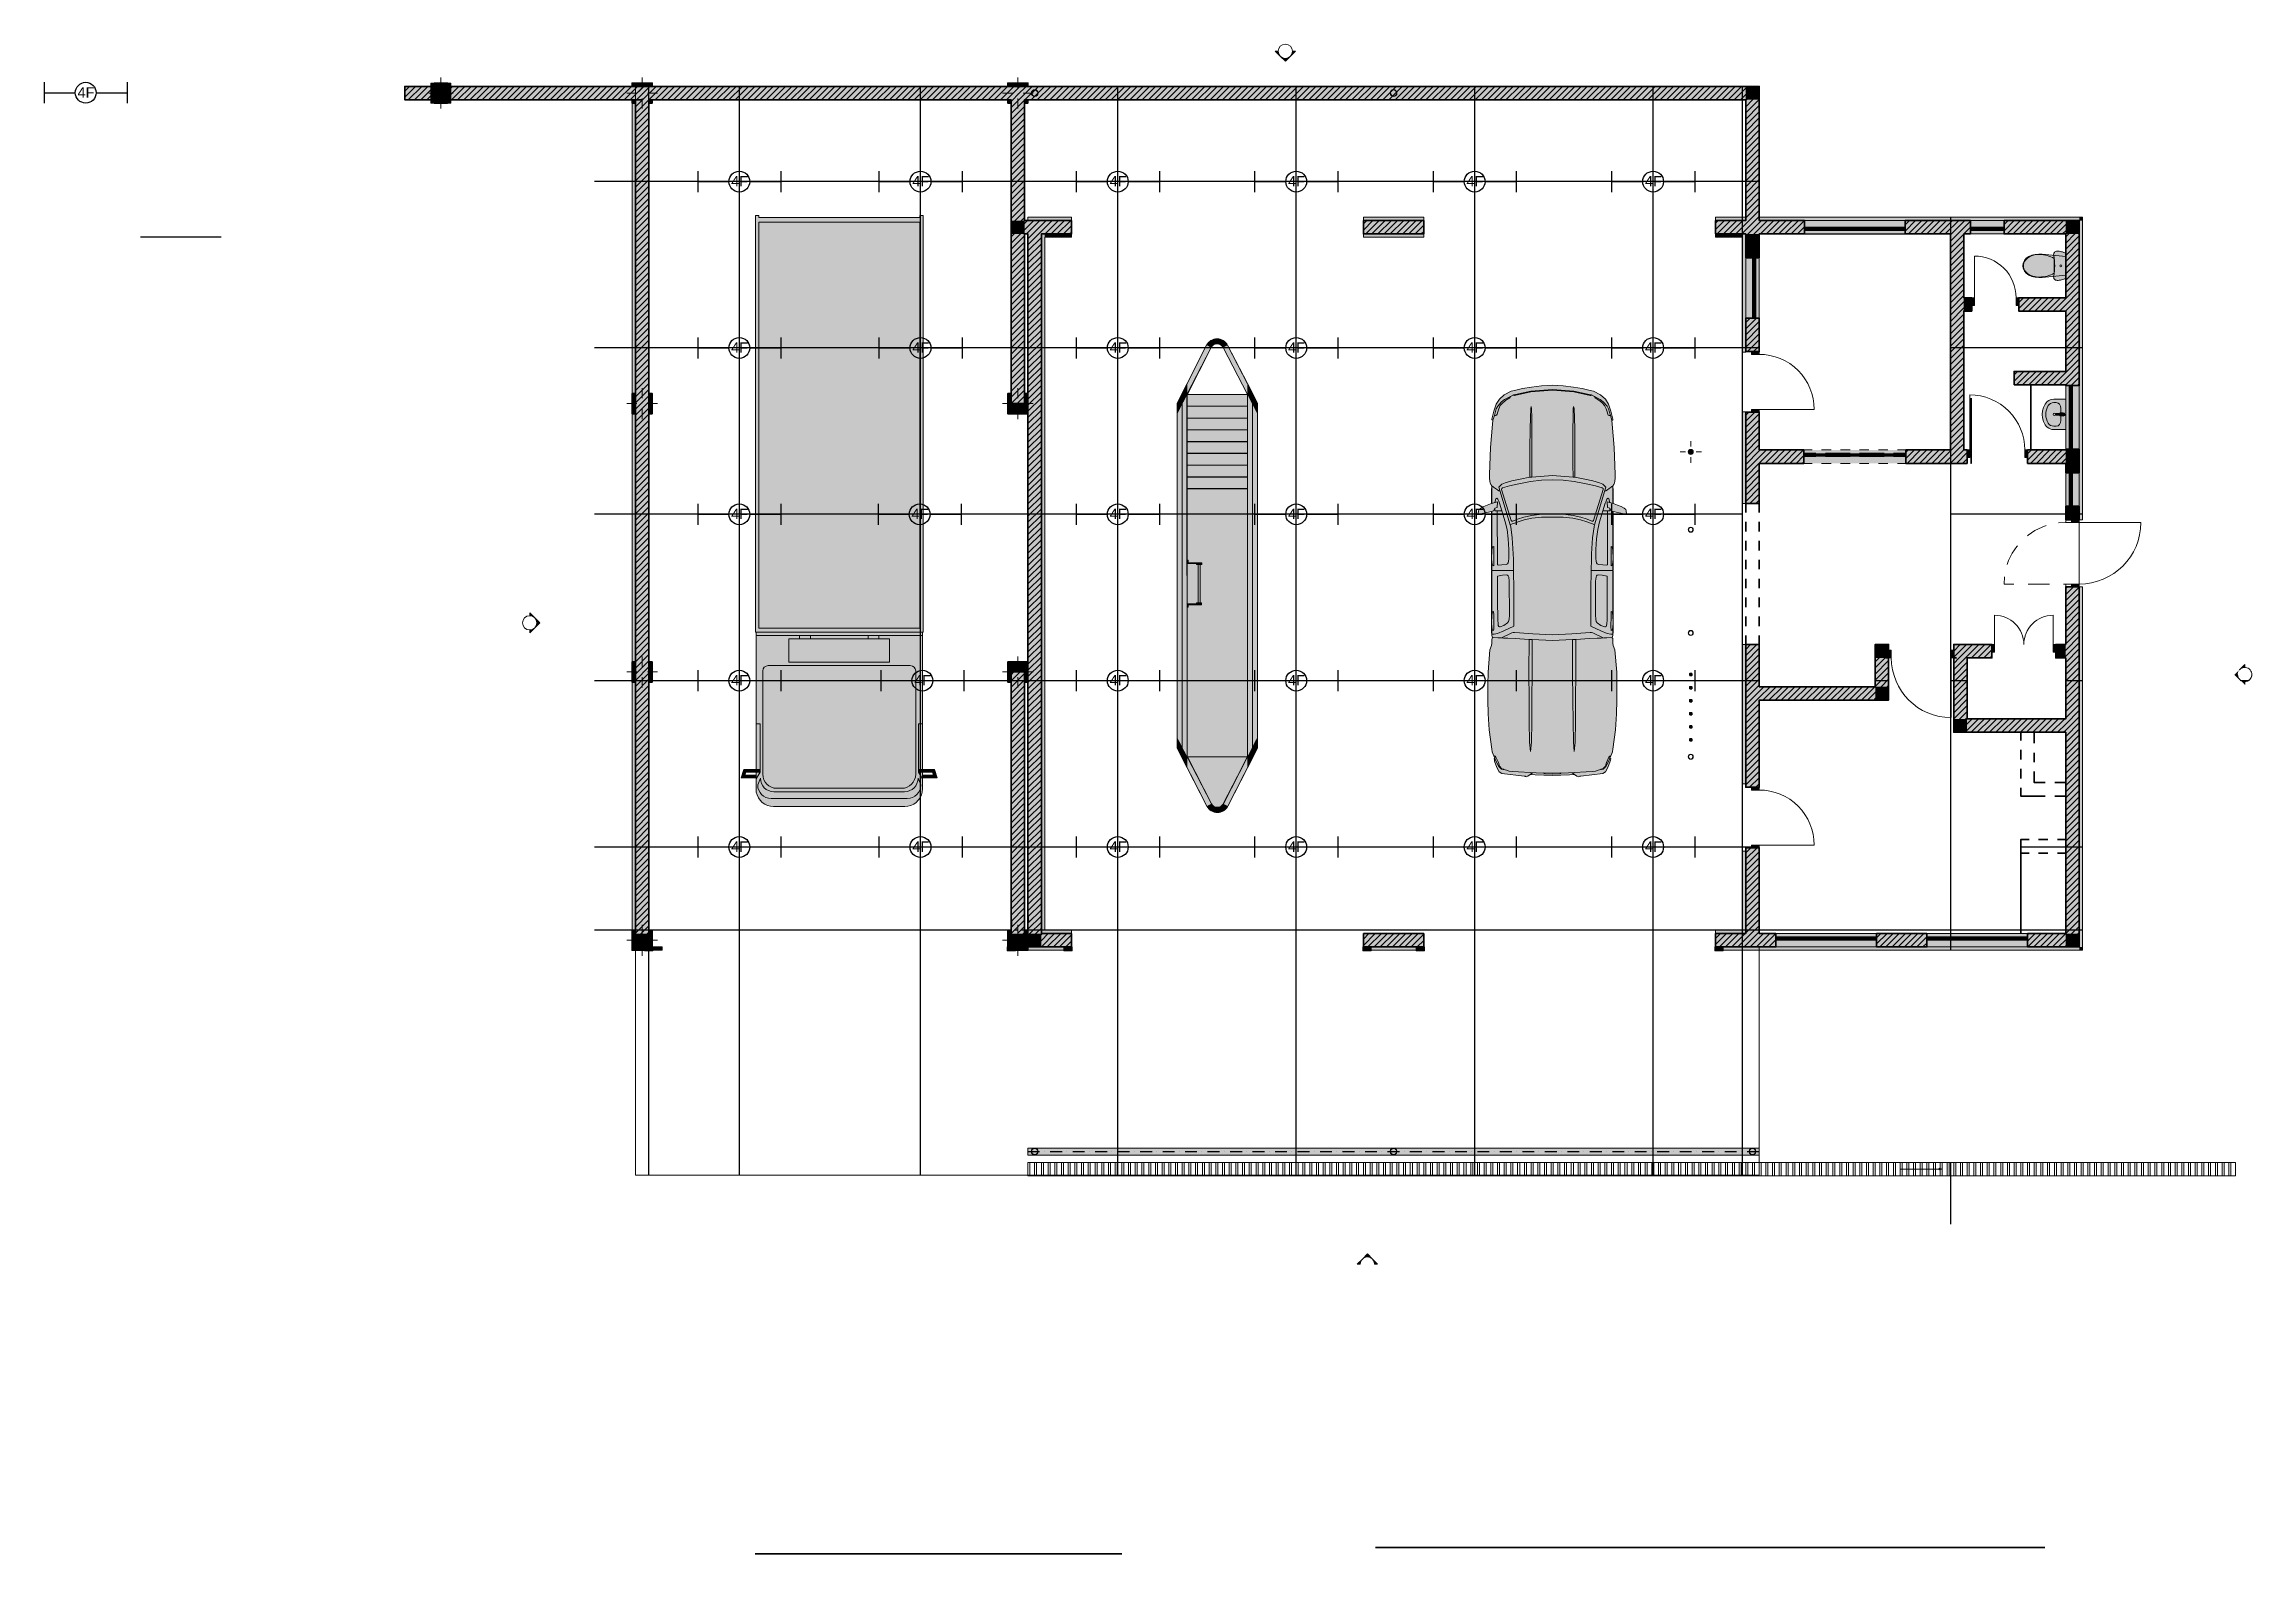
# Model space of a CAD drawing. Header units: inches. Extents: x 7565 to 90684, y 8795 to 31303.
# Drawn here: x 7565 to 40474, y 8795 to 31303 of the extents above; entities that cross this region are included whole.
import ezdxf

# ---------------------------------------------------------------- set-up
doc = ezdxf.new("R2010")
doc.units = ezdxf.units.IN
doc.header["$MEASUREMENT"] = 0
for name, color, linetype in [('A-PlaceMent', 50, 'Continuous'), ('lights', 1, 'Continuous'), ('PDF_Marker - Elevation', 7, 'Continuous')]:
    doc.layers.add(name, color=color, linetype=linetype)
doc.layers.add('PDF_Interior$-$Furniture$', color=7, linetype='Continuous', true_color=0xaaaaaa)
doc.layers.add('PDF_Structural - Bearing', color=7, linetype='Continuous', true_color=0xfe847a)
doc.styles.get("Standard").update_dxf_attribs({"font": 'arial.ttf'})

# ---------------------------------------------------------------- blocks, each defined once
blk = doc.blocks.new('4feet')
at = {"layer": 'lights'}
for p, q in [((2508, 2040), (2508, 1740)), ((3708, 2040), (3708, 1740)), ((2508, 1890), (2958, 1890)), ((3258, 1890), (3708, 1890))]:
    blk.add_line(p, q, dxfattribs=at)
blk.add_circle((3108, 1890), 150, dxfattribs=at)
at = {"layer": 'lights', "insert": (2990, 1970), "char_height": 150, "attachment_point": 1}
blk.add_mtext_dynamic_manual_height_columns('4F', width=300, gutter_width=12.5, heights=[0], dxfattribs=at)

msp = doc.modelspace()

# ---------------------------------------------------------------- hatches: boundary and pattern name
at = {"layer": 'PDF_Interior$-$Furniture$', "true_color": 0xffffff, "transparency": 33554559}
for points in [[(19417, 28718), (20617, 28718), (20617, 28748), (20667, 28748), (20667, 22538), (18167, 22538), (18167, 28748), (18217, 28748), (18217, 28718)], [(37246, 28168), (37196, 28155), (37150, 28136), (37112, 28111), (37084, 28078), (37066, 28039), (37060, 27998), (37066, 27957), (37084, 27919), (37112, 27886), (37150, 27860), (37196, 27841), (37246, 27829), (37298, 27823), (37349, 27825), (37700, 27857), (37700, 28139), (37349, 28172), (37298, 28173)], [(37700, 28185), (37685, 28192), (37669, 28198), (37653, 28204), (37637, 28208), (37621, 28212), (37604, 28214), (37588, 28215), (37571, 28216), (37560, 28215), (37549, 28211), (37539, 28205), (37531, 28197), (37524, 28187), (37520, 28176), (37519, 28164), (37520, 28153), (37526, 28115), (37531, 28076), (37534, 28037), (37535, 27998), (37534, 27960), (37531, 27921), (37526, 27882), (37520, 27844), (37519, 27832), (37520, 27821), (37524, 27810), (37531, 27800), (37539, 27792), (37549, 27786), (37560, 27782), (37571, 27781), (37588, 27781), (37604, 27783), (37621, 27785), (37637, 27789), (37653, 27793), (37669, 27798), (37685, 27805), (37700, 27812)], [(29141, 23134), (29141, 22737), (29141, 22537), (29141, 22525), (29145, 22520), (29147, 22520), (29147, 22508), (29147, 22484), (29149, 22470), (29155, 22459), (29163, 22455), (29151, 22448), (29148, 22443), (29147, 22433), (29147, 22406), (29147, 22373), (29139, 22338), (29115, 22274), (29088, 21938), (29085, 21753), (29087, 21523), (29091, 21318), (29105, 21082), (29145, 20793), (29152, 20753), (29162, 20725), (29176, 20691), (29189, 20658), (29178, 20654), (29183, 20624), (29185, 20614), (29220, 20518), (29256, 20455), (29295, 20430), (29625, 20391), (29640, 20387), (29646, 20382), (29658, 20380), (29681, 20389), (29716, 20414), (29793, 20409), (30047, 20400), (30047, 26220), (29887, 26207), (29735, 26191), (29602, 26168), (29503, 26146), (29434, 26128), (29328, 26075), (29258, 26008), (29211, 25935), (29175, 25831), (29144, 25711), (29144, 25708), (29147, 25702), (29153, 25698), (29161, 25697), (29159, 25690), (29155, 25636), (29125, 25289), (29111, 24887), (29112, 24839), (29115, 24780), (29119, 24762), (29132, 24736), (29145, 24720), (29147, 24704), (29147, 24679), (29145, 24679), (29141, 24674), (29141, 24661), (29141, 24452), (29126, 24448), (29077, 24431), (29024, 24408), (28979, 24384), (28955, 24364), (28946, 24344), (28943, 24299), (28945, 24293), (28950, 24293), (28957, 24295), (29141, 24337), (29141, 23784), (29141, 23479), (29141, 23468), (29145, 23463), (29147, 23463), (29147, 23454), (29145, 23454), (29141, 23450), (29141, 23438)], [(30954, 23134), (30954, 23438), (30954, 23450), (30950, 23454), (30947, 23454), (30947, 23463), (30950, 23463), (30954, 23468), (30954, 23479), (30954, 23784), (30954, 24337), (31138, 24295), (31145, 24293), (31150, 24293), (31152, 24299), (31149, 24344), (31140, 24364), (31116, 24384), (31071, 24408), (31018, 24431), (30969, 24448), (30954, 24452), (30954, 24661), (30954, 24674), (30950, 24679), (30947, 24679), (30947, 24704), (30950, 24720), (30963, 24736), (30976, 24762), (30980, 24780), (30983, 24839), (30984, 24887), (30970, 25289), (30940, 25636), (30936, 25690), (30934, 25697), (30942, 25698), (30948, 25702), (30951, 25708), (30951, 25711), (30920, 25831), (30884, 25935), (30837, 26008), (30767, 26075), (30661, 26128), (30592, 26146), (30493, 26168), (30360, 26191), (30208, 26207), (30047, 26220), (30047, 20400), (30302, 20409), (30379, 20414), (30414, 20389), (30437, 20380), (30449, 20382), (30455, 20387), (30470, 20391), (30800, 20430), (30839, 20455), (30875, 20518), (30910, 20614), (30912, 20624), (30917, 20654), (30906, 20658), (30919, 20691), (30933, 20725), (30943, 20753), (30949, 20793), (30990, 21082), (31004, 21318), (31008, 21523), (31010, 21753), (31007, 21938), (30980, 22274), (30956, 22338), (30948, 22373), (30947, 22406), (30947, 22433), (30947, 22443), (30944, 22448), (30932, 22455), (30939, 22459), (30945, 22470), (30947, 22484), (30947, 22508), (30947, 22520), (30950, 22520), (30954, 22525), (30954, 22537), (30954, 22737)], [(37700, 25558), (37521, 25558), (37495, 25560), (37470, 25566), (37446, 25577), (37425, 25591), (37407, 25609), (37392, 25629), (37369, 25678), (37354, 25730), (37350, 25783), (37354, 25836), (37369, 25888), (37392, 25937), (37407, 25957), (37425, 25974), (37446, 25989), (37470, 25999), (37495, 26006), (37521, 26008), (37700, 26008)], [(37663, 25758), (37621, 25762), (37611, 25765), (37558, 25772), (37551, 25775), (37549, 25783), (37551, 25790), (37558, 25794), (37611, 25801), (37621, 25804), (37663, 25808), (37681, 25801), (37688, 25783), (37681, 25765)], [(24605, 23558), (24821, 23558), (24821, 23571), (24618, 23571), (24618, 23609), (24605, 23609)], [(24603, 22908), (24616, 22908), (24616, 22946), (24819, 22945), (24819, 22958), (24603, 22958)], [(19417, 22538), (20657, 22538), (20657, 20198), (20653, 20153), (20642, 20109), (20622, 20068), (20596, 20031), (20564, 19999), (20527, 19973), (20486, 19954), (20442, 19942), (20397, 19938), (18437, 19938), (18392, 19942), (18348, 19954), (18307, 19973), (18270, 19999), (18238, 20031), (18212, 20068), (18193, 20109), (18181, 20153), (18177, 20198), (18177, 22538)], [(18237, 20488), (18237, 20448), (18026, 20448), (18012, 20403), (18177, 20403), (18177, 20363), (17957, 20363), (17997, 20488)], [(20597, 20488), (20597, 20448), (20808, 20448), (20822, 20403), (20657, 20403), (20657, 20363), (20877, 20363), (20837, 20488)]]:
    msp.add_hatch(color=7, dxfattribs=at).paths.add_polyline_path(points)
at = {"layer": 'PDF_Marker - Elevation', "transparency": 33554559}
for points in [[(25992, 31122), (26027, 31099), (26067, 31090), (26108, 31099), (26142, 31122), (26067, 31047)], [(14878, 22601), (14901, 22636), (14909, 22676), (14901, 22717), (14878, 22751), (14953, 22676)], [(40293, 21830), (40270, 21864), (40262, 21905), (40270, 21945), (40293, 21980), (40218, 21905)], [(27215, 13191), (27249, 13214), (27290, 13222), (27330, 13214), (27365, 13191), (27290, 13266)]]:
    msp.add_hatch(color=256, dxfattribs=at).paths.add_polyline_path(points)
at = {"layer": 'PDF_Structural - Bearing', "true_color": 0xffffff, "transparency": 33554559}
for points in [[(16630, 30723), (16630, 30673), (16480, 30673), (16335, 30673), (16330, 30673), (16330, 30723)], [(22230, 30723), (22230, 30673), (22080, 30673), (21930, 30673), (21930, 30723)], [(16330, 30473), (16330, 30473), (16330, 30423), (16380, 30423), (16379, 26093), (16330, 26093), (16330, 25793), (16379, 25793), (16379, 22093), (16330, 22093), (16330, 21793), (16379, 21793), (16379, 18093), (16330, 18093), (16330, 17843), (16329, 17843)], [(16335, 30473), (16380, 30473), (16380, 30423), (16330, 30423), (16330, 30473)], [(25205, 26815), (25139, 26781), (25116, 26809), (25085, 26828), (25050, 26835), (25014, 26828), (24983, 26809), (24961, 26780), (24894, 26814), (24921, 26854), (24958, 26884), (25002, 26903), (25049, 26910), (25097, 26903), (25141, 26884), (25178, 26854)], [(25205, 26815), (25139, 26781), (25116, 26809), (25085, 26828), (25050, 26835), (25014, 26828), (24983, 26809), (24961, 26780), (24894, 26814), (24921, 26854), (24958, 26884), (25002, 26903), (25049, 26910), (25097, 26903), (25141, 26884), (25178, 26854)], [(21930, 26093), (21980, 26093), (21980, 25943), (22180, 25943), (22180, 26093), (22230, 26093), (22230, 25793), (21930, 25793)], [(21930, 22093), (22230, 22093), (22230, 21793), (22180, 21793), (22180, 21943), (21980, 21943), (21980, 21793), (21930, 21793)], [(24608, 20678), (24608, 20679), (25505, 20679), (25505, 20678), (25136, 19965), (25109, 19939), (25073, 19925), (25035, 19925), (25000, 19939), (24973, 19965)], [(24899, 19943), (24965, 19977), (24988, 19948), (25019, 19929), (25054, 19923), (25090, 19929), (25121, 19948), (25143, 19977), (25210, 19943), (25183, 19904), (25146, 19873), (25102, 19854), (25055, 19848), (25007, 19854), (24963, 19873), (24926, 19903)], [(24899, 19943), (24965, 19977), (24988, 19948), (25019, 19929), (25054, 19923), (25090, 19929), (25121, 19948), (25143, 19977), (25210, 19943), (25183, 19904), (25146, 19873), (25102, 19854), (25055, 19848), (25007, 19854), (24963, 19873), (24926, 19903)], [(16330, 18093), (16380, 18093), (16380, 18043), (16380, 17843), (16580, 17843), (16630, 17843), (16630, 17793), (16330, 17793)]]:
    msp.add_hatch(color=7, dxfattribs=at).paths.add_polyline_path(points)

# ---------------------------------------------------------------- linework, layer by layer
at = {"layer": 'A-PlaceMent'}
for p, q in [((16579, 14443), (16579, 30723)), ((17929, 14443), (17929, 30673)), ((20629, 14443), (20629, 30673)), ((23570, 14431), (23570, 30673)), ((26230, 14431), (26230, 30673)), ((28890, 14431), (28890, 30673)), ((31550, 14431), (31550, 30673)), ((32880, 14431), (32880, 30673)), ((33130, 29253), (15767, 29253)), ((35980, 28723), (35980, 17793)), ((9002, 28431), (10202, 28431)), ((33130, 28473), (35997, 28473)), ((33130, 26773), (15767, 26773)), ((37950, 26773), (35980, 26773)), ((32880, 24293), (15767, 24293)), ((37950, 24293), (35980, 24293)), ((33130, 21813), (15767, 21813)), ((35060, 21813), (34860, 21813)), ((36230, 21813), (35980, 21813)), ((37950, 21813), (37700, 21813)), ((40422, 21813), (40314, 21813)), ((33130, 19333), (15767, 19333)), ((37950, 19333), (37030, 19333)), ((21985, 18414), (21980, 18868)), ((21988, 18141), (21986, 18323)), ((22242, 18211), (22230, 18383)), ((21988, 18093), (15767, 18093)), ((22080, 18093), (22032, 18093)), ((22180, 18093), (22124, 18093)), ((37950, 18093), (22230, 18093)), ((22261, 17943), (22260, 17954)), ((35980, 14631), (35980, 13710))]:
    msp.add_line(p, q, dxfattribs=at)
at = {"layer": 'PDF_Interior$-$Furniture$', "color": 136, "lineweight": 18, "true_color": 0x008080}
for points in [[(22331, 30523), (22356, 30530), (22375, 30548), (22381, 30573), (22375, 30598), (22356, 30617), (22331, 30623), (22306, 30617), (22288, 30598), (22281, 30573), (22288, 30548), (22306, 30530)], [(22331, 30527), (22308, 30533), (22291, 30550), (22284, 30573), (22291, 30597), (22308, 30614), (22331, 30620), (22355, 30614), (22372, 30597), (22378, 30573), (22372, 30550), (22355, 30533)], [(27681, 30523), (27706, 30530), (27725, 30548), (27731, 30573), (27725, 30598), (27706, 30617), (27681, 30623), (27656, 30617), (27638, 30598), (27631, 30573), (27638, 30548), (27656, 30530)], [(27681, 30527), (27658, 30533), (27641, 30550), (27634, 30573), (27641, 30597), (27658, 30614), (27681, 30620), (27705, 30614), (27722, 30597), (27728, 30573), (27722, 30550), (27705, 30533)], [(33031, 30523), (33056, 30530), (33075, 30548), (33081, 30573), (33075, 30598), (33056, 30617), (33031, 30623), (33006, 30617), (32988, 30598), (32981, 30573), (32988, 30548), (33006, 30530)], [(33031, 30527), (33008, 30533), (32991, 30550), (32984, 30573), (32991, 30597), (33008, 30614), (33031, 30620), (33055, 30614), (33072, 30597), (33078, 30573), (33072, 30550), (33055, 30533)], [(32110, 25261), (32133, 25254), (32146, 25236), (32146, 25212), (32133, 25194), (32110, 25186), (32088, 25194), (32075, 25212), (32075, 25236), (32088, 25254)], [(32110, 25258), (32090, 25252), (32078, 25235), (32078, 25213), (32090, 25196), (32110, 25190), (32131, 25196), (32143, 25213), (32143, 25235), (32131, 25252)], [(32110, 24101), (32133, 24094), (32146, 24076), (32146, 24052), (32133, 24034), (32110, 24026), (32088, 24034), (32075, 24052), (32075, 24076), (32088, 24094)], [(32110, 24098), (32090, 24092), (32078, 24075), (32078, 24053), (32090, 24036), (32110, 24030), (32131, 24036), (32143, 24053), (32143, 24075), (32131, 24092)], [(32110, 22561), (32133, 22554), (32146, 22536), (32146, 22512), (32133, 22494), (32110, 22486), (32088, 22494), (32075, 22512), (32075, 22536), (32088, 22554)], [(32110, 22558), (32090, 22552), (32078, 22535), (32078, 22513), (32090, 22496), (32110, 22490), (32131, 22496), (32143, 22513), (32143, 22535), (32131, 22552)], [(32110, 20716), (32133, 20709), (32146, 20691), (32146, 20667), (32133, 20649), (32110, 20641), (32088, 20649), (32075, 20667), (32075, 20691), (32088, 20709)], [(32110, 20713), (32090, 20707), (32078, 20690), (32078, 20668), (32090, 20651), (32110, 20645), (32131, 20651), (32143, 20668), (32143, 20690), (32131, 20707)], [(22228, 14841), (22228, 14839), (22228, 14835), (22228, 14828), (22228, 14753), (22228, 14747), (22228, 14743), (22228, 14741), (33128, 14741), (33128, 14743), (33128, 14747), (33128, 14753), (33128, 14828), (33128, 14835), (33128, 14839), (33128, 14841)], [(22330, 14843), (22355, 14837), (22374, 14818), (22380, 14793), (22374, 14768), (22355, 14750), (22330, 14743), (22305, 14750), (22287, 14768), (22280, 14793), (22287, 14818), (22305, 14837)], [(22330, 14840), (22307, 14834), (22290, 14817), (22284, 14793), (22290, 14770), (22307, 14753), (22330, 14747), (22354, 14753), (22371, 14770), (22377, 14793), (22371, 14817), (22354, 14834)], [(27680, 14843), (27705, 14837), (27724, 14818), (27730, 14793), (27724, 14768), (27705, 14750), (27680, 14743), (27655, 14750), (27637, 14768), (27630, 14793), (27637, 14818), (27655, 14837)], [(27680, 14840), (27657, 14834), (27640, 14817), (27634, 14793), (27640, 14770), (27657, 14753), (27680, 14747), (27704, 14753), (27721, 14770), (27727, 14793), (27721, 14817), (27704, 14834)], [(33030, 14843), (33055, 14837), (33074, 14818), (33080, 14793), (33074, 14768), (33055, 14750), (33030, 14743), (33005, 14750), (32987, 14768), (32980, 14793), (32987, 14818), (33005, 14837)], [(33030, 14840), (33007, 14834), (32990, 14817), (32984, 14793), (32990, 14770), (33007, 14753), (33030, 14747), (33054, 14753), (33071, 14770), (33077, 14793), (33071, 14817), (33054, 14834)]]:
    msp.add_lwpolyline(points, close=True, dxfattribs=at)
at = {"layer": 'PDF_Interior$-$Furniture$', "color": 161, "lineweight": 25, "true_color": 0x40a5ff}
for points in [[(22302, 30573), (22302, 30573)], [(27652, 30573), (27652, 30573)], [(33002, 30573), (33002, 30573)], [(32094, 25224), (32094, 25224)], [(32094, 24064), (32094, 24064)], [(32094, 22524), (32094, 22524)], [(32094, 20679), (32094, 20679)], [(22404, 14791), (22228, 14791)], [(22302, 14793), (22302, 14793)], [(22475, 14791), (22475, 14791)], [(22740, 14791), (22563, 14791)], [(22810, 14791), (22810, 14791)], [(23075, 14791), (22898, 14791)], [(23145, 14791), (23145, 14791)], [(23410, 14791), (23233, 14791)], [(23480, 14791), (23480, 14791)], [(23745, 14791), (23569, 14791)], [(23816, 14791), (23816, 14791)], [(24080, 14791), (23904, 14791)], [(24151, 14791), (24151, 14791)], [(24415, 14791), (24239, 14791)], [(24486, 14791), (24486, 14791)], [(24750, 14791), (24574, 14791)], [(24821, 14791), (24821, 14791)], [(25086, 14791), (24909, 14791)], [(25156, 14791), (25156, 14791)], [(25421, 14791), (25244, 14791)], [(25491, 14791), (25491, 14791)], [(25756, 14791), (25579, 14791)], [(25826, 14791), (25826, 14791)], [(26091, 14791), (25915, 14791)], [(26162, 14791), (26162, 14791)], [(26426, 14791), (26250, 14791)], [(26497, 14791), (26497, 14791)], [(26761, 14791), (26585, 14791)], [(26832, 14791), (26832, 14791)], [(27096, 14791), (26920, 14791)], [(27167, 14791), (27167, 14791)], [(27432, 14791), (27255, 14791)], [(27502, 14791), (27502, 14791)], [(27767, 14791), (27590, 14791)], [(27652, 14793), (27652, 14793)], [(27837, 14791), (27837, 14791)], [(28102, 14791), (27925, 14791)], [(28172, 14791), (28172, 14791)], [(28437, 14791), (28261, 14791)], [(28507, 14791), (28507, 14791)], [(28772, 14791), (28596, 14791)], [(28843, 14791), (28843, 14791)], [(29107, 14791), (28931, 14791)], [(29178, 14791), (29178, 14791)], [(29442, 14791), (29266, 14791)], [(29513, 14791), (29513, 14791)], [(29777, 14791), (29601, 14791)], [(29848, 14791), (29848, 14791)], [(30113, 14791), (29936, 14791)], [(30183, 14791), (30183, 14791)], [(30448, 14791), (30271, 14791)], [(30518, 14791), (30518, 14791)], [(30783, 14791), (30607, 14791)], [(30853, 14791), (30853, 14791)], [(31118, 14791), (30942, 14791)], [(31189, 14791), (31189, 14791)], [(31453, 14791), (31277, 14791)], [(31524, 14791), (31524, 14791)], [(31788, 14791), (31612, 14791)], [(31859, 14791), (31859, 14791)], [(32123, 14791), (31947, 14791)], [(32194, 14791), (32194, 14791)], [(32459, 14791), (32282, 14791)], [(32529, 14791), (32529, 14791)], [(32794, 14791), (32617, 14791)], [(32864, 14791), (32864, 14791)], [(33128, 14791), (32952, 14791)], [(33002, 14793), (33002, 14793)]]:
    msp.add_lwpolyline(points, dxfattribs=at)
at = {"layer": 'PDF_Interior$-$Furniture$', "lineweight": 18}
for points in [[(19417, 28718), (20617, 28718), (20617, 28748), (20667, 28748), (20667, 22538), (18167, 22538), (18167, 28748), (18217, 28748), (18217, 28718)], [(18217, 28648), (18217, 22598), (20617, 22598), (20617, 28648)], [(29334, 26006), (29421, 26050), (29412, 26035), (29411, 26029), (29356, 25994), (29337, 25979), (29307, 25956), (29271, 25913), (29247, 25867), (29232, 25822), (29223, 25786), (29214, 25772), (29202, 25765), (29183, 25768), (29212, 25868), (29232, 25906), (29288, 25970)], [(30761, 26006), (30674, 26050), (30683, 26035), (30684, 26029), (30739, 25994), (30758, 25979), (30788, 25956), (30824, 25913), (30848, 25867), (30863, 25822), (30872, 25786), (30881, 25772), (30893, 25765), (30912, 25768), (30883, 25868), (30863, 25906), (30807, 25970)], [(30354, 25285), (30354, 25570), (30356, 25734), (30358, 25871), (30364, 25899), (30371, 25869), (30375, 25731), (30380, 25566), (30383, 25281), (30383, 25031), (30383, 24845), (30369, 24847), (30355, 24849), (30354, 25035)], [(29176, 24353), (29189, 24387), (29227, 24393), (29229, 24477), (29175, 24462), (29161, 24458), (29141, 24452), (29126, 24448), (29077, 24431), (29024, 24408), (28979, 24384), (28955, 24364), (28946, 24344), (28943, 24299), (28945, 24293), (28950, 24293), (28957, 24295), (29141, 24337), (29172, 24344)], [(30919, 24353), (30906, 24387), (30868, 24393), (30866, 24477), (30920, 24462), (30934, 24458), (30954, 24452), (30969, 24448), (31018, 24431), (31071, 24408), (31116, 24384), (31140, 24364), (31149, 24344), (31152, 24299), (31150, 24293), (31145, 24293), (31138, 24295), (30954, 24337), (30923, 24344)], [(29156, 23802), (29152, 23793), (29149, 23780), (29146, 23758), (29142, 23636), (29145, 23574), (29149, 23551), (29153, 23539), (29154, 23537), (29157, 23534), (29173, 23527), (29173, 23812), (29159, 23806), (29156, 23803)], [(30939, 23802), (30943, 23793), (30946, 23780), (30949, 23758), (30953, 23636), (30950, 23574), (30946, 23551), (30942, 23539), (30941, 23537), (30938, 23534), (30922, 23527), (30922, 23812), (30936, 23806), (30939, 23803)], [(29241, 22635), (29237, 22659), (29233, 22721), (29231, 23012), (29229, 23312), (29229, 23373), (29305, 23387), (29364, 23392), (29379, 23388), (29389, 23377), (29397, 23356), (29404, 23295), (29406, 22791), (29401, 22730), (29392, 22695), (29381, 22675), (29324, 22637), (29267, 22618), (29257, 22618), (29247, 22623)], [(30854, 22635), (30858, 22659), (30862, 22721), (30864, 23012), (30865, 23312), (30866, 23373), (30790, 23387), (30731, 23392), (30716, 23388), (30706, 23377), (30698, 23356), (30691, 23295), (30689, 22791), (30694, 22730), (30702, 22695), (30713, 22675), (30771, 22637), (30828, 22618), (30838, 22618), (30848, 22623)], [(29174, 22602), (29173, 22792), (29172, 22844), (29157, 22838), (29152, 22825), (29149, 22812), (29146, 22789), (29142, 22668), (29145, 22606), (29149, 22583), (29153, 22571), (29154, 22569), (29157, 22566), (29169, 22560), (29170, 22561), (29172, 22565), (29173, 22579)], [(30921, 22602), (30922, 22792), (30923, 22844), (30938, 22838), (30943, 22825), (30946, 22812), (30949, 22789), (30953, 22668), (30950, 22606), (30946, 22583), (30942, 22571), (30941, 22569), (30938, 22566), (30926, 22560), (30925, 22561), (30923, 22565), (30922, 22579)], [(19417, 22538), (20657, 22538), (20657, 20198), (20653, 20153), (20642, 20109), (20622, 20068), (20596, 20031), (20564, 19999), (20527, 19973), (20486, 19954), (20442, 19942), (20397, 19938), (18437, 19938), (18392, 19942), (18348, 19954), (18307, 19973), (18270, 19999), (18238, 20031), (18212, 20068), (18193, 20109), (18181, 20153), (18177, 20198), (18177, 22538)], [(18667, 22438), (18667, 22088), (20167, 22088), (20167, 22438)], [(18237, 20488), (18237, 20448), (18026, 20448), (18012, 20403), (18177, 20403), (18177, 20363), (17957, 20363), (17997, 20488)], [(20597, 20448), (20808, 20448), (20822, 20403), (20657, 20403), (20657, 20363), (20877, 20363), (20837, 20488), (20597, 20488)], [(29919, 20432), (29919, 20441), (30047, 20436), (30176, 20441), (30176, 20432), (30162, 20426), (30047, 20421), (29933, 20426)]]:
    msp.add_lwpolyline(points, close=True, dxfattribs=at)
at = {"layer": 'PDF_Interior$-$Furniture$', "color": 5, "lineweight": 35}
msp.add_lwpolyline([(22430, 28473), (22430, 18043)], dxfattribs=at)
at = {"layer": 'PDF_Interior$-$Furniture$', "color": 39, "lineweight": 13, "true_color": 0x573938}
for points in [[(37196, 28155), (37150, 28136), (37112, 28111), (37084, 28078), (37066, 28039), (37060, 27998), (37066, 27957), (37084, 27919), (37112, 27886), (37150, 27860), (37196, 27841), (37246, 27829), (37298, 27823), (37349, 27825), (37700, 27857), (37700, 28139), (37349, 28172), (37298, 28173), (37246, 28168)], [(37685, 28192), (37669, 28198), (37653, 28204), (37637, 28208), (37621, 28212), (37604, 28214), (37588, 28215), (37571, 28216), (37560, 28215), (37549, 28211), (37539, 28205), (37531, 28197), (37524, 28187), (37520, 28176), (37519, 28164), (37520, 28153), (37526, 28115), (37531, 28076), (37534, 28037), (37535, 27998), (37534, 27960), (37531, 27921), (37526, 27882), (37520, 27844), (37519, 27832), (37520, 27821), (37524, 27810), (37531, 27800), (37539, 27792), (37549, 27786), (37560, 27782), (37571, 27781), (37588, 27781), (37604, 27783), (37621, 27785), (37637, 27789), (37653, 27793), (37669, 27798), (37685, 27805), (37700, 27812), (37700, 28185)], [(37700, 25558), (37521, 25558), (37495, 25560), (37470, 25566), (37446, 25577), (37425, 25591), (37407, 25609), (37392, 25629), (37369, 25678), (37354, 25730), (37350, 25783), (37354, 25836), (37369, 25888), (37392, 25937), (37407, 25957), (37425, 25974), (37446, 25989), (37470, 25999), (37495, 26006), (37521, 26008), (37700, 26008)], [(24821, 23558), (24821, 23571), (24618, 23571), (24618, 23609), (24605, 23609), (24605, 23558)], [(24744, 23545), (24821, 23545), (24821, 23558), (24744, 23558)], [(24796, 22971), (24798, 23545), (24768, 23545), (24766, 22971)], [(24616, 22908), (24616, 22946), (24819, 22945), (24819, 22958), (24603, 22958), (24603, 22908)], [(24819, 22971), (24743, 22971), (24743, 22958), (24819, 22958)]]:
    msp.add_lwpolyline(points, close=True, dxfattribs=at)
for points in [[(37287, 27831, 0.015709), (37302, 27831, 0.007458), (37312, 27831, 0.133154), (37527, 27889), (37527, 27998), (37527, 28107, 0.133161), (37312, 28166, 0.007485), (37302, 28165, 0.013107), (37287, 28166, 0.214309), (37095, 28079, 0.158151), (37068, 27998, 0.158241), (37095, 27917, 0.214471)], [(37688, 25783, 0.414002), (37663, 25808), (37621, 25804, 0.117319), (37611, 25801, 0.25475), (37602, 25783, 0.254187), (37611, 25765, 0.121006), (37621, 25762), (37663, 25758, 0.414746)], [(37609, 25783, 0.414951), (37623, 25769), (37638, 25769), (37638, 25796), (37623, 25796, 0.413583)]]:
    msp.add_lwpolyline(points, format="xyb", close=True, dxfattribs=at)
for points in [[(37068, 27998), (37068, 27998)], [(37095, 28079), (37095, 28079)], [(37302, 28165), (37302, 28165)], [(37095, 27917), (37095, 27917)], [(37302, 27831), (37302, 27831)], [(37527, 27889), (37527, 27889)], [(37557, 25959), (37521, 25959)], [(37558, 25794), (37611, 25801)], [(37611, 25765), (37558, 25772)], [(37628, 25872), (37628, 25694)], [(37557, 25607), (37521, 25607)]]:
    msp.add_lwpolyline(points, dxfattribs=at)
at = {"layer": 'PDF_Interior$-$Furniture$', "color": 7, "lineweight": 13}
for points in [[(24601, 26078), (24961, 26780), (24983, 26809), (25014, 26828), (25050, 26835), (25085, 26828), (25116, 26809), (25139, 26781), (25501, 26079)], [(25501, 26078), (24601, 26078), (24604, 20678), (25502, 20678)], [(25501, 26079), (25504, 20679)], [(25501, 25903), (24601, 25903)], [(25501, 25728), (24601, 25728)], [(25501, 25553), (24601, 25553)], [(25501, 25378), (24601, 25378)], [(25501, 25203), (24601, 25203)], [(25501, 25028), (24601, 25028)], [(25501, 24853), (24601, 24853)], [(25502, 24678), (24602, 24678)], [(22230, 14631), (40230, 14631), (40230, 14431), (22230, 14431)], [(35232, 14531), (35813, 14531)]]:
    msp.add_lwpolyline(points, dxfattribs=at)
at = {"layer": 'PDF_Interior$-$Furniture$', "lineweight": 18}
for points in [[(30912, 25768), (30934, 25697), (30942, 25698), (30948, 25702), (30951, 25708), (30951, 25711), (30920, 25831), (30884, 25935), (30837, 26008), (30767, 26075), (30661, 26128), (30592, 26146), (30493, 26168), (30360, 26191), (30208, 26207), (30047, 26220), (29887, 26207), (29735, 26191), (29602, 26168), (29503, 26146), (29434, 26128), (29328, 26075), (29258, 26008), (29211, 25935), (29175, 25831), (29144, 25711), (29144, 25708), (29147, 25702), (29153, 25698), (29161, 25697), (29183, 25768)], [(29421, 26050), (29466, 26073), (29499, 26080), (29726, 26128), (30047, 26154), (30369, 26128), (30596, 26080), (30629, 26073), (30674, 26050)], [(30629, 26073), (30621, 26063), (30619, 26063), (30611, 26064), (30369, 26117), (30047, 26143), (29726, 26117), (29484, 26064), (29476, 26063), (29474, 26063), (29466, 26073)], [(29161, 25697), (29159, 25690), (29155, 25636), (29125, 25289), (29111, 24887), (29112, 24839), (29115, 24780), (29119, 24762), (29132, 24736), (29145, 24720), (29147, 24704), (29150, 24710), (29159, 24708), (29171, 24700), (29184, 24689), (29199, 24676), (29228, 24656), (29249, 24644), (29268, 24641)], [(29740, 24849), (29740, 25035), (29741, 25285), (29741, 25570), (29739, 25734), (29737, 25871), (29731, 25899), (29724, 25869), (29720, 25731), (29715, 25566), (29712, 25281), (29712, 25031), (29712, 24845)], [(30934, 25697), (30936, 25690), (30940, 25636), (30970, 25289), (30984, 24887), (30983, 24839), (30980, 24780), (30976, 24762), (30963, 24736), (30950, 24720), (30947, 24704), (30945, 24710), (30936, 24708), (30924, 24700), (30911, 24689), (30896, 24676), (30867, 24656), (30846, 24644), (30827, 24641)], [(30355, 24849), (30047, 24871), (29740, 24849), (29726, 24847), (29712, 24845), (29566, 24819), (29444, 24792), (29343, 24762), (29295, 24741), (29251, 24700), (29419, 24138), (29427, 24107), (29448, 23944), (29459, 23784), (29463, 23705), (29466, 23626), (29470, 23457), (29473, 23167), (29474, 23024), (29473, 22780), (29474, 22627), (29324, 22555), (29229, 22514), (29178, 22507), (29156, 22505), (29147, 22508), (29147, 22520)], [(29147, 24455), (29147, 24613), (29147, 24679), (29147, 24704)], [(29740, 24276), (29740, 24276), (29622, 24252), (29529, 24219), (29458, 24191), (29443, 24190), (29433, 24201), (29290, 24665), (29292, 24679), (29304, 24688), (29406, 24718), (29546, 24750), (29721, 24781), (29887, 24801)], [(29406, 24718), (29546, 24750)], [(29721, 24781), (29721, 24781)], [(30355, 24276), (30355, 24276), (30473, 24252), (30566, 24219), (30637, 24191), (30652, 24190), (30661, 24201), (30805, 24665), (30803, 24679), (30791, 24688), (30689, 24718), (30549, 24750), (30374, 24781), (30208, 24801), (30047, 24807), (29887, 24801), (29887, 24801)], [(30208, 24801), (30208, 24801)], [(30374, 24781), (30374, 24781)], [(30383, 24845), (30529, 24819), (30651, 24792), (30752, 24762), (30800, 24741), (30844, 24700), (30676, 24138), (30668, 24107), (30647, 23944), (30636, 23784), (30632, 23705), (30629, 23626), (30625, 23457), (30622, 23167), (30621, 23024), (30622, 22780), (30621, 22627), (30770, 22555), (30866, 22514), (30917, 22507), (30939, 22505), (30947, 22508), (30947, 22520)], [(30689, 24718), (30549, 24750)], [(30947, 24455), (30947, 24613), (30947, 24679), (30947, 24704)], [(29147, 24679), (29145, 24679), (29141, 24674), (29141, 24661), (29141, 24452)], [(29294, 24347), (29283, 24347), (29246, 24347), (29244, 24347), (29229, 24347), (29229, 24347), (29207, 24347), (29190, 24347), (29190, 24387)], [(29192, 24466), (29194, 24489), (29206, 24523), (29222, 24533), (29235, 24518), (29247, 24491), (29260, 24457), (29344, 24182), (29372, 24067), (29389, 23926), (29398, 23770), (29400, 23636), (29395, 23595), (29388, 23570), (29378, 23556), (29359, 23547), (29296, 23539), (29243, 23537), (29228, 23539), (29228, 23577), (29225, 24347)], [(30903, 24466), (30901, 24489), (30889, 24523), (30873, 24533), (30860, 24518), (30848, 24491), (30835, 24457), (30751, 24182), (30723, 24067), (30706, 23926), (30697, 23770), (30695, 23636), (30700, 23595), (30707, 23570), (30717, 23556), (30736, 23547), (30799, 23539), (30852, 23537), (30867, 23539), (30867, 23577), (30870, 24347)], [(30801, 24347), (30812, 24347), (30849, 24347), (30851, 24347), (30866, 24347), (30866, 24347), (30888, 24347), (30905, 24347), (30905, 24387)], [(30947, 24679), (30950, 24679), (30954, 24674), (30954, 24661), (30954, 24452)], [(29141, 24337), (29141, 23784), (29141, 23479), (29141, 23468), (29145, 23463), (29147, 23463), (29147, 23560)], [(29147, 23771), (29147, 23781), (29147, 24209), (29147, 24339)], [(30676, 24138), (30648, 24150), (30629, 24157), (30559, 24183), (30469, 24213), (30354, 24234), (30208, 24250), (30047, 24252), (29887, 24250), (29741, 24234), (29626, 24213), (29536, 24183), (29466, 24157), (29446, 24150), (29419, 24138)], [(29740, 24276), (29887, 24293)], [(30208, 24293), (30047, 24297), (29887, 24293), (29887, 24293)], [(30208, 24293), (30208, 24293), (30355, 24276)], [(30947, 23771), (30947, 23781), (30947, 24209), (30947, 24339)], [(30954, 24337), (30954, 23784), (30954, 23479), (30954, 23468), (30950, 23463), (30947, 23463), (30947, 23560)], [(29147, 23454), (29145, 23454), (29141, 23450), (29141, 23438), (29141, 23134), (29141, 22737), (29141, 22537), (29141, 22525), (29145, 22520), (29147, 22520), (29147, 22592)], [(29147, 22803), (29147, 23013), (29147, 23375), (29147, 23454), (29147, 23463)], [(29147, 23457), (29470, 23457)], [(30947, 23457), (30625, 23457)], [(30947, 22803), (30947, 23013), (30947, 23375), (30947, 23454), (30947, 23463)], [(30947, 23454), (30950, 23454), (30954, 23450), (30954, 23438), (30954, 23134), (30954, 22737), (30954, 22537), (30954, 22525), (30950, 22520), (30947, 22520), (30947, 22592)], [(18177, 22488), (20657, 22488)], [(18827, 22488), (18827, 22438)], [(18987, 22488), (18987, 22438)], [(19847, 22488), (19847, 22438)], [(20007, 22488), (20007, 22438)], [(29163, 22455), (29151, 22448), (29148, 22443), (29147, 22433), (29147, 22406), (29147, 22373), (29139, 22338), (29115, 22274), (29088, 21938), (29085, 21753), (29087, 21523), (29091, 21318), (29105, 21082), (29145, 20793), (29152, 20753), (29162, 20725), (29176, 20691), (29189, 20658), (29201, 20627), (29249, 20532), (29291, 20493), (29316, 20488), (29325, 20487), (29323, 20489), (29323, 20492), (29314, 20494), (29293, 20498), (29258, 20539), (29243, 20593), (29204, 20674), (29193, 20689), (29183, 20692), (29176, 20691)], [(29147, 22508), (29147, 22484), (29149, 22470), (29155, 22459), (29163, 22455), (29234, 22453), (29277, 22452), (29318, 22449), (29336, 22448), (29344, 22448), (29364, 22447), (29382, 22446), (29495, 22440), (29700, 22429), (29699, 21938), (29701, 21523), (29704, 21205), (29708, 20898), (29722, 20755), (29734, 20898), (29739, 21205), (29743, 21523), (29746, 21938), (29748, 22427)], [(29288, 22451), (29445, 22526), (29465, 22532), (29485, 22532), (29555, 22525), (29756, 22510)], [(30947, 22508), (30947, 22484), (30945, 22470), (30939, 22459), (30932, 22455), (30861, 22453), (30818, 22452), (30777, 22449), (30759, 22448), (30751, 22448), (30731, 22447), (30713, 22446), (30600, 22440), (30395, 22429), (30396, 21938), (30393, 21523), (30391, 21205), (30386, 20898), (30373, 20755), (30361, 20898), (30356, 21205), (30352, 21523), (30349, 21938), (30347, 22427), (30047, 22412), (29748, 22427), (29700, 22429)], [(30339, 22510), (30047, 22494), (29756, 22510)], [(30807, 22451), (30650, 22526), (30630, 22532), (30610, 22532), (30540, 22525), (30339, 22510)], [(30395, 22429), (30347, 22427)], [(30932, 22455), (30944, 22448), (30947, 22443), (30947, 22433), (30947, 22406), (30948, 22373), (30956, 22338), (30980, 22274), (31007, 21938), (31010, 21753), (31008, 21523), (31004, 21318), (30990, 21082), (30949, 20793), (30943, 20753), (30933, 20725), (30919, 20691), (30906, 20658), (30894, 20627), (30846, 20532), (30804, 20493), (30779, 20488), (30770, 20487), (30772, 20489), (30772, 20492), (30781, 20494), (30802, 20498), (30837, 20539), (30852, 20593), (30891, 20674), (30902, 20689), (30912, 20692), (30919, 20691)], [(18177, 21168), (18237, 21168), (18237, 20448), (18177, 20348)], [(20657, 21168), (20597, 21168), (20597, 20448), (20657, 20348)], [(29189, 20658), (29178, 20654), (29183, 20624), (29185, 20614), (29220, 20518), (29256, 20455), (29295, 20430), (29625, 20391), (29640, 20387), (29646, 20382), (29658, 20380), (29681, 20389), (29716, 20414), (29751, 20441)], [(29323, 20493), (29323, 20492), (29323, 20492)], [(29325, 20487), (29366, 20481), (29378, 20473), (29389, 20468), (29404, 20465), (29452, 20461), (29807, 20438), (29919, 20433)], [(30379, 20414), (30302, 20409), (30047, 20400), (29793, 20409), (29716, 20414)], [(30770, 20487), (30729, 20481), (30717, 20473), (30706, 20468), (30691, 20465), (30643, 20461), (30288, 20438), (30176, 20433)], [(30906, 20658), (30917, 20654), (30912, 20624), (30910, 20614), (30875, 20518), (30839, 20455), (30800, 20430), (30470, 20391), (30455, 20387), (30449, 20382), (30437, 20380), (30414, 20389), (30379, 20414), (30344, 20441)], [(30772, 20493), (30772, 20492), (30772, 20492)]]:
    msp.add_lwpolyline(points, dxfattribs=at)
at = {"layer": 'PDF_Interior$-$Furniture$', "color": 7, "lineweight": 35}
for points in [[(36290, 26023), (36290, 25053), (36290, 25253)], [(37180, 25253), (37180, 26223)], [(33130, 24321), (33130, 24453), (32930, 24453), (32930, 24321)], [(32930, 24180), (32930, 24038)], [(33130, 24038), (33130, 24180)], [(32930, 23897), (32930, 23756)], [(33130, 23756), (33130, 23897)], [(32930, 23615), (32930, 23474)], [(33130, 23474), (33130, 23615)], [(32930, 23333), (32930, 23192)], [(32930, 23051), (32930, 22910)], [(33130, 23192), (33130, 23333)], [(33130, 22910), (33130, 23051)], [(32930, 22768), (32930, 22627)], [(33130, 22627), (33130, 22768)], [(32930, 22486), (32930, 22353), (33130, 22353), (33130, 22486)], [(37030, 19243), (37030, 18043)], [(27409, 8892), (37386, 8892)], [(18163, 8795), (23631, 8795)]]:
    msp.add_lwpolyline(points, dxfattribs=at)
at = {"layer": 'PDF_Interior$-$Furniture$', "color": 39, "lineweight": 13, "true_color": 0x573938}
msp.add_lwpolyline([(37439, 25913, 0.134199), (37403, 25783, 0.134152), (37439, 25652)], format="xyb", dxfattribs=at)
at = {"layer": 'PDF_Interior$-$Furniture$', "color": 30, "lineweight": 18, "true_color": 0xff6600}
for points in [[(37128, 23974), (37139, 23984), (37239, 24051), (37347, 24104), (37406, 24124)], [(37591, 24166), (37700, 24173)], [(36829, 23547), (36849, 23606), (36902, 23714), (36969, 23814), (36979, 23825)], [(36927, 23253), (36780, 23253), (36787, 23362)], [(37456, 23254), (37139, 23254)], [(37700, 23254), (37700, 23213), (37815, 23213), (37815, 23254), (37668, 23254)]]:
    msp.add_lwpolyline(points, dxfattribs=at)
msp.add_lwpolyline([(37700, 24173), (37700, 24213), (37815, 24213), (37815, 24173)], close=True, dxfattribs=at)
at = {"layer": 'PDF_Interior$-$Furniture$', "lineweight": 18}
for points in [[(18277, 20418, 0.414195), (18487, 20208), (20347, 20208, 0.414285), (20557, 20418), (20557, 21958, 0.414141), (20477, 22038), (19417, 22038), (18357, 22038, 0.41391), (18277, 21958)], [(18202, 20258, 0.414189), (18402, 20058), (20432, 20058, 0.414189), (20632, 20258), (20592, 20358, -0.414189), (20392, 20158), (19417, 20158), (18442, 20158, -0.414189), (18242, 20358)]]:
    msp.add_lwpolyline(points, format="xyb", close=True, dxfattribs=at)
at = {"layer": 'PDF_Interior$-$Furniture$', "color": 8, "lineweight": 15, "true_color": 0x7f7f7f}
for points in [[(22230, 14431), (22230, 14631)], [(22260, 14431), (22260, 14631)], [(22330, 14431), (22330, 14631)], [(22360, 14431), (22360, 14631)], [(22430, 14431), (22430, 14631)], [(22460, 14431), (22460, 14631)], [(22530, 14431), (22530, 14631)], [(22560, 14431), (22560, 14631)], [(22630, 14431), (22630, 14631)], [(22660, 14431), (22660, 14631)], [(22730, 14431), (22730, 14631)], [(22760, 14431), (22760, 14631)], [(22830, 14431), (22830, 14631)], [(22860, 14431), (22860, 14631)], [(22930, 14431), (22930, 14631)], [(22960, 14431), (22960, 14631)], [(23030, 14431), (23030, 14631)], [(23060, 14431), (23060, 14631)], [(23130, 14431), (23130, 14631)], [(23160, 14431), (23160, 14631)], [(23230, 14431), (23230, 14631)], [(23260, 14431), (23260, 14631)], [(23330, 14431), (23330, 14631)], [(23360, 14431), (23360, 14631)], [(23430, 14431), (23430, 14631)], [(23460, 14431), (23460, 14631)], [(23530, 14431), (23530, 14631)], [(23560, 14431), (23560, 14631)], [(23630, 14431), (23630, 14631)], [(23660, 14431), (23660, 14631)], [(23730, 14431), (23730, 14631)], [(23760, 14431), (23760, 14631)], [(23830, 14431), (23830, 14631)], [(23860, 14431), (23860, 14631)], [(23930, 14431), (23930, 14631)], [(23960, 14431), (23960, 14631)], [(24030, 14431), (24030, 14631)], [(24060, 14431), (24060, 14631)], [(24130, 14431), (24130, 14631)], [(24160, 14431), (24160, 14631)], [(24230, 14431), (24230, 14631)], [(24260, 14431), (24260, 14631)], [(24330, 14431), (24330, 14631)], [(24360, 14431), (24360, 14631)], [(24430, 14431), (24430, 14631)], [(24460, 14431), (24460, 14631)], [(24530, 14431), (24530, 14631)], [(24560, 14431), (24560, 14631)], [(24630, 14431), (24630, 14631)], [(24660, 14431), (24660, 14631)], [(24730, 14431), (24730, 14631)], [(24760, 14431), (24760, 14631)], [(24830, 14431), (24830, 14631)], [(24860, 14431), (24860, 14631)], [(24930, 14431), (24930, 14631)], [(24960, 14431), (24960, 14631)], [(25030, 14431), (25030, 14631)], [(25060, 14431), (25060, 14631)], [(25130, 14431), (25130, 14631)], [(25160, 14431), (25160, 14631)], [(25230, 14431), (25230, 14631)], [(25260, 14431), (25260, 14631)], [(25330, 14431), (25330, 14631)], [(25360, 14431), (25360, 14631)], [(25430, 14431), (25430, 14631)], [(25460, 14431), (25460, 14631)], [(25530, 14431), (25530, 14631)], [(25560, 14431), (25560, 14631)], [(25630, 14431), (25630, 14631)], [(25660, 14431), (25660, 14631)], [(25730, 14431), (25730, 14631)], [(25760, 14431), (25760, 14631)], [(25830, 14431), (25830, 14631)], [(25860, 14431), (25860, 14631)], [(25930, 14431), (25930, 14631)], [(25960, 14431), (25960, 14631)], [(26030, 14431), (26030, 14631)], [(26060, 14431), (26060, 14631)], [(26130, 14431), (26130, 14631)], [(26160, 14431), (26160, 14631)], [(26230, 14431), (26230, 14631)], [(26260, 14431), (26260, 14631)], [(26330, 14431), (26330, 14631)], [(26360, 14431), (26360, 14631)], [(26430, 14431), (26430, 14631)], [(26460, 14431), (26460, 14631)], [(26530, 14431), (26530, 14631)], [(26560, 14431), (26560, 14631)], [(26630, 14431), (26630, 14631)], [(26660, 14431), (26660, 14631)], [(26730, 14431), (26730, 14631)], [(26760, 14431), (26760, 14631)], [(26830, 14431), (26830, 14631)], [(26860, 14431), (26860, 14631)], [(26930, 14431), (26930, 14631)], [(26960, 14431), (26960, 14631)], [(27030, 14431), (27030, 14631)], [(27060, 14431), (27060, 14631)], [(27130, 14431), (27130, 14631)], [(27160, 14431), (27160, 14631)], [(27230, 14431), (27230, 14631)], [(27260, 14431), (27260, 14631)], [(27330, 14431), (27330, 14631)], [(27360, 14431), (27360, 14631)], [(27430, 14431), (27430, 14631)], [(27460, 14431), (27460, 14631)], [(27530, 14431), (27530, 14631)], [(27560, 14431), (27560, 14631)], [(27630, 14431), (27630, 14631)], [(27660, 14431), (27660, 14631)], [(27730, 14431), (27730, 14631)], [(27760, 14431), (27760, 14631)], [(27830, 14431), (27830, 14631)], [(27860, 14431), (27860, 14631)], [(27930, 14431), (27930, 14631)], [(27960, 14431), (27960, 14631)], [(28030, 14431), (28030, 14631)], [(28060, 14431), (28060, 14631)], [(28130, 14431), (28130, 14631)], [(28160, 14431), (28160, 14631)], [(28230, 14431), (28230, 14631)], [(28260, 14431), (28260, 14631)], [(28330, 14431), (28330, 14631)], [(28360, 14431), (28360, 14631)], [(28430, 14431), (28430, 14631)], [(28460, 14431), (28460, 14631)], [(28530, 14431), (28530, 14631)], [(28560, 14431), (28560, 14631)], [(28630, 14431), (28630, 14631)], [(28660, 14431), (28660, 14631)], [(28730, 14431), (28730, 14631)], [(28760, 14431), (28760, 14631)], [(28830, 14431), (28830, 14631)], [(28860, 14431), (28860, 14631)], [(28930, 14431), (28930, 14631)], [(28960, 14431), (28960, 14631)], [(29030, 14431), (29030, 14631)], [(29060, 14431), (29060, 14631)], [(29130, 14431), (29130, 14631)], [(29160, 14431), (29160, 14631)], [(29230, 14431), (29230, 14631)], [(29260, 14431), (29260, 14631)], [(29330, 14431), (29330, 14631)], [(29360, 14431), (29360, 14631)], [(29430, 14431), (29430, 14631)], [(29460, 14431), (29460, 14631)], [(29530, 14431), (29530, 14631)], [(29560, 14431), (29560, 14631)], [(29630, 14431), (29630, 14631)], [(29660, 14431), (29660, 14631)], [(29730, 14431), (29730, 14631)], [(29760, 14431), (29760, 14631)], [(29830, 14431), (29830, 14631)], [(29860, 14431), (29860, 14631)], [(29930, 14431), (29930, 14631)], [(29960, 14431), (29960, 14631)], [(30030, 14431), (30030, 14631)], [(30060, 14431), (30060, 14631)], [(30130, 14431), (30130, 14631)], [(30160, 14431), (30160, 14631)], [(30230, 14431), (30230, 14631)], [(30260, 14431), (30260, 14631)], [(30330, 14431), (30330, 14631)], [(30360, 14431), (30360, 14631)], [(30430, 14431), (30430, 14631)], [(30460, 14431), (30460, 14631)], [(30530, 14431), (30530, 14631)], [(30560, 14431), (30560, 14631)], [(30630, 14431), (30630, 14631)], [(30660, 14431), (30660, 14631)], [(30730, 14431), (30730, 14631)], [(30760, 14431), (30760, 14631)], [(30830, 14431), (30830, 14631)], [(30860, 14431), (30860, 14631)], [(30930, 14431), (30930, 14631)], [(30960, 14431), (30960, 14631)], [(31030, 14431), (31030, 14631)], [(31060, 14431), (31060, 14631)], [(31130, 14431), (31130, 14631)], [(31160, 14431), (31160, 14631)], [(31230, 14431), (31230, 14631)], [(31260, 14431), (31260, 14631)], [(31330, 14431), (31330, 14631)], [(31360, 14431), (31360, 14631)], [(31430, 14431), (31430, 14631)], [(31460, 14431), (31460, 14631)], [(31530, 14431), (31530, 14631)], [(31560, 14431), (31560, 14631)], [(31630, 14431), (31630, 14631)], [(31660, 14431), (31660, 14631)], [(31730, 14431), (31730, 14631)], [(31760, 14431), (31760, 14631)], [(31830, 14431), (31830, 14631)], [(31860, 14431), (31860, 14631)], [(31930, 14431), (31930, 14631)], [(31960, 14431), (31960, 14631)], [(32030, 14431), (32030, 14631)], [(32060, 14431), (32060, 14631)], [(32130, 14431), (32130, 14631)], [(32160, 14431), (32160, 14631)], [(32230, 14431), (32230, 14631)], [(32260, 14431), (32260, 14631)], [(32330, 14431), (32330, 14631)], [(32360, 14431), (32360, 14631)], [(32430, 14431), (32430, 14631)], [(32460, 14431), (32460, 14631)], [(32530, 14431), (32530, 14631)], [(32560, 14431), (32560, 14631)], [(32630, 14431), (32630, 14631)], [(32660, 14431), (32660, 14631)], [(32730, 14431), (32730, 14631)], [(32760, 14431), (32760, 14631)], [(32830, 14431), (32830, 14631)], [(32860, 14431), (32860, 14631)], [(32930, 14431), (32930, 14631)], [(32960, 14431), (32960, 14631)], [(33030, 14431), (33030, 14631)], [(33060, 14431), (33060, 14631)], [(33130, 14431), (33130, 14631)], [(33160, 14431), (33160, 14631)], [(33230, 14431), (33230, 14631)], [(33260, 14431), (33260, 14631)], [(33330, 14431), (33330, 14631)], [(33360, 14431), (33360, 14631)], [(33430, 14431), (33430, 14631)], [(33460, 14431), (33460, 14631)], [(33530, 14431), (33530, 14631)], [(33560, 14431), (33560, 14631)], [(33630, 14431), (33630, 14631)], [(33660, 14431), (33660, 14631)], [(33730, 14431), (33730, 14631)], [(33760, 14431), (33760, 14631)], [(33830, 14431), (33830, 14631)], [(33860, 14431), (33860, 14631)], [(33930, 14431), (33930, 14631)], [(33960, 14431), (33960, 14631)], [(34030, 14431), (34030, 14631)], [(34060, 14431), (34060, 14631)], [(34130, 14431), (34130, 14631)], [(34160, 14431), (34160, 14631)], [(34230, 14431), (34230, 14631)], [(34260, 14431), (34260, 14631)], [(34330, 14431), (34330, 14631)], [(34360, 14431), (34360, 14631)], [(34430, 14431), (34430, 14631)], [(34460, 14431), (34460, 14631)], [(34530, 14431), (34530, 14631)], [(34560, 14431), (34560, 14631)], [(34630, 14431), (34630, 14631)], [(34660, 14431), (34660, 14631)], [(34730, 14431), (34730, 14631)], [(34760, 14431), (34760, 14631)], [(34830, 14431), (34830, 14631)], [(34860, 14431), (34860, 14631)], [(34930, 14431), (34930, 14631)], [(34960, 14431), (34960, 14631)], [(35030, 14431), (35030, 14631)], [(35060, 14431), (35060, 14631)], [(35130, 14431), (35130, 14631)], [(35160, 14431), (35160, 14631)], [(35230, 14431), (35230, 14631)], [(35260, 14431), (35260, 14631)], [(35330, 14431), (35330, 14631)], [(35360, 14431), (35360, 14631)], [(35430, 14431), (35430, 14631)], [(35460, 14431), (35460, 14631)], [(35530, 14431), (35530, 14631)], [(35560, 14431), (35560, 14631)], [(35630, 14431), (35630, 14631)], [(35660, 14431), (35660, 14631)], [(35730, 14431), (35730, 14631)], [(35760, 14431), (35760, 14631)], [(35830, 14431), (35830, 14631)], [(35860, 14431), (35860, 14631)], [(35930, 14431), (35930, 14631)], [(35960, 14431), (35960, 14631)], [(36030, 14431), (36030, 14631)], [(36060, 14431), (36060, 14631)], [(36130, 14431), (36130, 14631)], [(36160, 14431), (36160, 14631)], [(36230, 14431), (36230, 14631)], [(36260, 14431), (36260, 14631)], [(36330, 14431), (36330, 14631)], [(36360, 14431), (36360, 14631)], [(36430, 14431), (36430, 14631)], [(36460, 14431), (36460, 14631)], [(36530, 14431), (36530, 14631)], [(36560, 14431), (36560, 14631)], [(36630, 14431), (36630, 14631)], [(36660, 14431), (36660, 14631)], [(36730, 14431), (36730, 14631)], [(36760, 14431), (36760, 14631)], [(36830, 14431), (36830, 14631)], [(36860, 14431), (36860, 14631)], [(36930, 14431), (36930, 14631)], [(36960, 14431), (36960, 14631)], [(37030, 14431), (37030, 14631)], [(37060, 14431), (37060, 14631)], [(37130, 14431), (37130, 14631)], [(37160, 14431), (37160, 14631)], [(37230, 14431), (37230, 14631)], [(37260, 14431), (37260, 14631)], [(37330, 14431), (37330, 14631)], [(37360, 14431), (37360, 14631)], [(37430, 14431), (37430, 14631)], [(37460, 14431), (37460, 14631)], [(37530, 14431), (37530, 14631)], [(37560, 14431), (37560, 14631)], [(37630, 14431), (37630, 14631)], [(37660, 14431), (37660, 14631)], [(37730, 14431), (37730, 14631)], [(37760, 14431), (37760, 14631)], [(37830, 14431), (37830, 14631)], [(37860, 14431), (37860, 14631)], [(37930, 14431), (37930, 14631)], [(37960, 14431), (37960, 14631)], [(38030, 14431), (38030, 14631)], [(38060, 14431), (38060, 14631)], [(38130, 14431), (38130, 14631)], [(38160, 14431), (38160, 14631)], [(38230, 14431), (38230, 14631)], [(38260, 14431), (38260, 14631)], [(38330, 14431), (38330, 14631)], [(38360, 14431), (38360, 14631)], [(38430, 14431), (38430, 14631)], [(38460, 14431), (38460, 14631)], [(38530, 14431), (38530, 14631)], [(38560, 14431), (38560, 14631)], [(38630, 14431), (38630, 14631)], [(38660, 14431), (38660, 14631)], [(38730, 14431), (38730, 14631)], [(38760, 14431), (38760, 14631)], [(38830, 14431), (38830, 14631)], [(38860, 14431), (38860, 14631)], [(38930, 14431), (38930, 14631)], [(38960, 14431), (38960, 14631)], [(39030, 14431), (39030, 14631)], [(39060, 14431), (39060, 14631)], [(39130, 14431), (39130, 14631)], [(39160, 14431), (39160, 14631)], [(39230, 14431), (39230, 14631)], [(39260, 14431), (39260, 14631)], [(39330, 14431), (39330, 14631)], [(39360, 14431), (39360, 14631)], [(39430, 14431), (39430, 14631)], [(39460, 14431), (39460, 14631)], [(39530, 14431), (39530, 14631)], [(39560, 14431), (39560, 14631)], [(39630, 14431), (39630, 14631)], [(39660, 14431), (39660, 14631)], [(39730, 14431), (39730, 14631)], [(39760, 14431), (39760, 14631)], [(39830, 14431), (39830, 14631)], [(39860, 14431), (39860, 14631)], [(39930, 14431), (39930, 14631)], [(39960, 14431), (39960, 14631)], [(40030, 14431), (40030, 14631)], [(40060, 14431), (40060, 14631)], [(40130, 14431), (40130, 14631)], [(40160, 14431), (40160, 14631)]]:
    msp.add_lwpolyline(points, dxfattribs=at)
at = {"layer": 'PDF_Interior$-$Furniture$', "color": 7, "lineweight": 13}
msp.add_lwpolyline([(35813, 14544), (35860, 14531), (35813, 14519)], close=True, dxfattribs=at)
at = {"layer": 'PDF_Interior$-$Furniture$', "color": 7, "lineweight": 0}
for centre, radius in [((22331, 30573), 50), ((22331, 30573), 46.8), ((27681, 30573), 50), ((27681, 30573), 46.8), ((33031, 30573), 50), ((33031, 30573), 46.8), ((32110, 25224), 37.5), ((32110, 25224), 34.3), ((32110, 24064), 37.5), ((32110, 24064), 34.3), ((32110, 22524), 37.5), ((32110, 22524), 34.3), ((32110, 20679), 37.5), ((32110, 20679), 34.3), ((22330, 14793), 50), ((22330, 14793), 46.8), ((27680, 14793), 50), ((27680, 14793), 46.8), ((33030, 14793), 50), ((33030, 14793), 46.8)]:
    msp.add_circle(centre, radius, dxfattribs=at)
at = {"layer": 'PDF_Interior$-$Furniture$', "color": 39, "lineweight": 13, "true_color": 0x573938}
for centre, radius in [((37625, 27998), 15), ((37528, 25783), 17.5)]:
    msp.add_circle(centre, radius, dxfattribs=at)
for start, end in [(97.2566, 179.8666), (179.9691, 262.9075)]:
    msp.add_arc((37560, 25783), 11.2, start, end, dxfattribs=at)
for points in [[(37439, 25913), (37455, 25941), (37487, 25959), (37521, 25959)], [(37557, 25959), (37596, 25959), (37628, 25920), (37628, 25872)], [(37628, 25694), (37628, 25646), (37596, 25607), (37557, 25607)], [(37521, 25607), (37487, 25607), (37455, 25624), (37439, 25652)]]:
    msp.add_open_spline(points, degree=3, dxfattribs=at)
at = {"layer": 'PDF_Interior$-$Furniture$', "color": 7, "lineweight": 0, "true_color": 0xffffff, "transparency": 33554559}
for points in [[(24744, 23558), (24744, 23545), (24821, 23558), (24821, 23545)], [(24766, 22971), (24796, 22971), (24768, 23545), (24798, 23545)], [(24819, 22958), (24819, 22971), (24743, 22958), (24743, 22971)], [(33128, 14839), (33128, 14841), (22228, 14841)], [(33128, 14839), (22228, 14841), (22228, 14839)], [(33128, 14835), (33128, 14839), (22228, 14839)], [(33128, 14835), (22228, 14839), (22228, 14835)], [(33128, 14828), (33128, 14835), (22228, 14835)], [(33128, 14828), (22228, 14835), (22228, 14828)], [(33128, 14753), (33128, 14828), (22228, 14828)], [(33128, 14753), (22228, 14828), (22228, 14753)], [(33128, 14747), (33128, 14753), (22228, 14753)], [(33128, 14747), (22228, 14753), (22228, 14747)], [(33128, 14743), (33128, 14747), (22228, 14747)], [(33128, 14743), (22228, 14747), (22228, 14743)], [(33128, 14741), (33128, 14743), (22228, 14743)], [(33128, 14741), (22228, 14743), (22228, 14741)]]:
    msp.add_solid(points, dxfattribs=at)
at = {"layer": 'PDF_Interior$-$Furniture$', "color": 7, "lineweight": 0, "transparency": 33554559}
msp.add_solid([(35860, 14531), (35813, 14519), (35813, 14544)], dxfattribs=at)
at = {"layer": 'PDF_Marker - Elevation', "lineweight": 13}
for points in [[(25992, 31122, -0.199011), (25961, 31197), (25917, 31197), (25992, 31122), (26067, 31047), (26142, 31122), (26217, 31197), (26173, 31197, -0.199011), (26142, 31122, -0.198939), (26067, 31090, -0.198939)], [(14878, 22601, -0.199174), (14803, 22570), (14803, 22526), (14878, 22601), (14953, 22676), (14878, 22751), (14803, 22826), (14803, 22782, -0.198786), (14878, 22751, -0.198812), (14909, 22676, -0.19917)], [(27290, 13222, 0.199051), (27215, 13191, 0.199051), (27184, 13116), (27140, 13116), (27215, 13191), (27290, 13266), (27365, 13191), (27440, 13116), (27396, 13116, 0.199039), (27365, 13191, 0.199041)]]:
    msp.add_lwpolyline(points, format="xyb", close=True, dxfattribs=at)
for points in [[(40291, 21977), (40293, 21980), (40368, 22055), (40368, 22011, 0.198987), (40293, 21980, 0.000031), (40293, 21980)], [(40262, 21905, 0.198869), (40293, 21830, 0.000026), (40293, 21830)], [(40314, 21813, 0.133421), (40368, 21799), (40368, 21755)]]:
    msp.add_lwpolyline(points, format="xyb", dxfattribs=at)
msp.add_lwpolyline([(40309, 21813), (40293, 21830), (40218, 21905)], dxfattribs=at)
at = {"layer": 'PDF_Marker - Elevation', "lineweight": 0}
for centre in [(26067, 31197), (14803, 22676)]:
    msp.add_circle(centre, 106, dxfattribs=at)
at = {"layer": 'PDF_Marker - Elevation', "lineweight": 13}
for centre in [(26067, 31197), (14803, 22676)]:
    msp.add_circle(centre, 106, dxfattribs=at)
at = {"layer": 'PDF_Marker - Elevation', "lineweight": 0}
for centre, start, end in [((40368, 21905), 239.6452, 136.6057), ((40368, 21905), 224.9802, 225.0198), ((27290, 13116), 359.9964, 180.0036)]:
    msp.add_arc(centre, 106, start, end, dxfattribs=at)
at = {"layer": 'PDF_Marker - Elevation', "lineweight": 13}
for centre, start, end in [((40368, 21905), 239.6181, 136.85), ((40368, 21905), 223.5724, 226.4276), ((27290, 13116), 359.9962, 4.0591)]:
    msp.add_arc(centre, 106, start, end, dxfattribs=at)
at = {"layer": 'PDF_Marker - Elevation', "lineweight": 0, "transparency": 33554559}
for points in [[(25917, 31197), (25961, 31197), (25992, 31122), (25969, 31156)], [(26217, 31197), (26173, 31197), (26142, 31122), (26165, 31156)], [(14803, 22826), (14803, 22782), (14878, 22751), (14844, 22774)], [(14803, 22526), (14803, 22570), (14878, 22601), (14844, 22578)], [(40368, 22055), (40368, 22011), (40293, 21980), (40327, 22003)], [(40368, 21755), (40368, 21799), (40293, 21830), (40327, 21807)], [(27140, 13116), (27184, 13116), (27215, 13191), (27192, 13157)], [(27440, 13116), (27396, 13116), (27365, 13191), (27388, 13157)]]:
    msp.add_solid(points, dxfattribs=at)
at = {"layer": 'PDF_Structural - Bearing', "lineweight": 9}
for points in [[(12940, 30511), (13102, 30673)], [(12940, 30603), (13010, 30673)], [(12994, 30473), (13194, 30673)], [(13086, 30473), (13286, 30673)], [(13178, 30473), (13378, 30673)], [(13270, 30473), (13470, 30673)], [(13362, 30473), (13562, 30673)], [(13454, 30473), (13654, 30673)], [(13546, 30473), (13746, 30673)], [(13638, 30473), (13838, 30673)], [(13729, 30473), (13929, 30673)], [(13821, 30473), (14021, 30673)], [(13913, 30473), (14113, 30673)], [(14005, 30473), (14205, 30673)], [(14097, 30473), (14297, 30673)], [(14189, 30473), (14389, 30673)], [(14281, 30473), (14481, 30673)], [(14373, 30473), (14573, 30673)], [(14465, 30473), (14665, 30673)], [(14557, 30473), (14757, 30673)], [(14649, 30473), (14849, 30673)], [(14741, 30473), (14941, 30673)], [(14833, 30473), (15033, 30673)], [(14924, 30473), (15124, 30673)], [(15016, 30473), (15216, 30673)], [(15108, 30473), (15308, 30673)], [(15200, 30473), (15400, 30673)], [(15292, 30473), (15492, 30673)], [(15384, 30473), (15584, 30673)], [(15476, 30473), (15676, 30673)], [(15568, 30473), (15768, 30673)], [(15660, 30473), (15860, 30673)], [(15752, 30473), (15952, 30673)], [(15844, 30473), (16044, 30673)], [(15936, 30473), (16136, 30673)], [(16028, 30473), (16228, 30673)], [(16119, 30473), (16319, 30673)], [(16335, 30597), (16411, 30673), (16211, 30473)], [(16303, 30473), (16480, 30650)], [(16335, 30505), (16503, 30673)], [(16380, 30274), (16579, 30473), (16779, 30673)], [(16380, 30366), (16487, 30473), (16687, 30673)], [(16380, 30458), (16395, 30473), (16595, 30673)], [(16671, 30473), (16871, 30673)], [(16763, 30473), (16963, 30673)], [(16855, 30473), (17055, 30673)], [(16947, 30473), (17147, 30673)], [(17039, 30473), (17239, 30673)], [(17131, 30473), (17331, 30673)], [(17223, 30473), (17423, 30673)], [(17314, 30473), (17514, 30673)], [(17406, 30473), (17606, 30673)], [(17498, 30473), (17698, 30673)], [(17590, 30473), (17790, 30673)], [(17682, 30473), (17882, 30673)], [(17774, 30473), (17974, 30673)], [(17866, 30473), (18066, 30673)], [(17958, 30473), (18158, 30673)], [(18050, 30473), (18250, 30673)], [(18142, 30473), (18342, 30673)], [(18234, 30473), (18434, 30673)], [(18326, 30473), (18526, 30673)], [(18418, 30473), (18618, 30673)], [(18509, 30473), (18709, 30673)], [(18601, 30473), (18801, 30673)], [(18693, 30473), (18893, 30673)], [(18785, 30473), (18985, 30673)], [(18877, 30473), (19077, 30673)], [(18969, 30473), (19169, 30673)], [(19061, 30473), (19261, 30673)], [(19153, 30473), (19353, 30673)], [(19245, 30473), (19445, 30673)], [(19337, 30473), (19537, 30673)], [(19429, 30473), (19629, 30673)], [(19521, 30473), (19721, 30673)], [(19613, 30473), (19813, 30673)], [(19704, 30473), (19904, 30673)], [(19796, 30473), (19996, 30673)], [(19888, 30473), (20088, 30673)], [(19980, 30473), (20180, 30673)], [(20072, 30473), (20272, 30673)], [(20164, 30473), (20364, 30673)], [(20256, 30473), (20456, 30673)], [(20348, 30473), (20548, 30673)], [(20440, 30473), (20640, 30673)], [(20532, 30473), (20732, 30673)], [(20624, 30473), (20824, 30673)], [(20716, 30473), (20916, 30673)], [(20808, 30473), (21008, 30673)], [(20900, 30473), (21100, 30673)], [(20991, 30473), (21191, 30673)], [(21083, 30473), (21283, 30673)], [(21175, 30473), (21375, 30673)], [(21267, 30473), (21467, 30673)], [(21359, 30473), (21559, 30673)], [(21451, 30473), (21651, 30673)], [(21543, 30473), (21743, 30673)], [(21635, 30473), (21835, 30673)], [(21727, 30473), (21927, 30673)], [(21819, 30473), (22019, 30673)], [(21911, 30473), (22080, 30642), (22111, 30673)], [(21980, 30450), (22003, 30473), (22080, 30550), (22203, 30673)], [(21980, 30359), (22095, 30473), (22295, 30673)], [(22186, 30473), (22386, 30673)], [(22278, 30473), (22478, 30673)], [(22370, 30473), (22570, 30673)], [(22462, 30473), (22662, 30673)], [(22554, 30473), (22754, 30673)], [(22646, 30473), (22846, 30673)], [(22738, 30473), (22938, 30673)], [(22830, 30473), (23030, 30673)], [(22922, 30473), (23122, 30673)], [(23014, 30473), (23214, 30673)], [(23106, 30473), (23306, 30673)], [(23198, 30473), (23398, 30673)], [(23290, 30473), (23490, 30673)], [(23381, 30473), (23581, 30673)], [(23473, 30473), (23673, 30673)], [(23565, 30473), (23765, 30673)], [(23657, 30473), (23857, 30673)], [(23749, 30473), (23949, 30673)], [(23841, 30473), (24041, 30673)], [(23933, 30473), (24133, 30673)], [(24025, 30473), (24225, 30673)], [(24117, 30473), (24317, 30673)], [(24209, 30473), (24409, 30673)], [(24301, 30473), (24501, 30673)], [(24393, 30473), (24593, 30673)], [(24485, 30473), (24685, 30673)], [(24576, 30473), (24776, 30673)], [(24668, 30473), (24868, 30673)], [(24760, 30473), (24960, 30673)], [(24852, 30473), (25052, 30673)], [(24944, 30473), (25144, 30673)], [(25036, 30473), (25236, 30673)], [(25128, 30473), (25328, 30673)], [(25220, 30473), (25420, 30673)], [(25312, 30473), (25512, 30673)], [(25404, 30473), (25604, 30673)], [(25496, 30473), (25696, 30673)], [(25588, 30473), (25788, 30673)], [(25680, 30473), (25880, 30673)], [(25771, 30473), (25971, 30673)], [(25863, 30473), (26063, 30673)], [(25955, 30473), (26155, 30673)], [(26047, 30473), (26247, 30673)], [(26139, 30473), (26339, 30673)], [(26231, 30473), (26431, 30673)], [(26323, 30473), (26523, 30673)], [(26415, 30473), (26615, 30673)], [(26507, 30473), (26707, 30673)], [(26599, 30473), (26799, 30673)], [(26691, 30473), (26891, 30673)], [(26783, 30473), (26983, 30673)], [(26875, 30473), (27075, 30673)], [(26966, 30473), (27166, 30673)], [(27058, 30473), (27258, 30673)], [(27150, 30473), (27350, 30673)], [(27242, 30473), (27442, 30673)], [(27334, 30473), (27534, 30673)], [(27426, 30473), (27626, 30673)], [(27518, 30473), (27718, 30673)], [(27610, 30473), (27810, 30673)], [(27702, 30473), (27902, 30673)], [(27794, 30473), (27994, 30673)], [(27886, 30473), (28086, 30673)], [(27978, 30473), (28178, 30673)], [(28070, 30473), (28270, 30673)], [(28161, 30473), (28361, 30673)], [(28253, 30473), (28453, 30673)], [(28345, 30473), (28545, 30673)], [(28437, 30473), (28637, 30673)], [(28529, 30473), (28729, 30673)], [(28621, 30473), (28821, 30673)], [(28713, 30473), (28913, 30673)], [(28805, 30473), (29005, 30673)], [(28897, 30473), (29097, 30673)], [(28989, 30473), (29189, 30673)], [(29081, 30473), (29281, 30673)], [(29173, 30473), (29373, 30673)], [(29265, 30473), (29465, 30673)], [(29356, 30473), (29556, 30673)], [(29448, 30473), (29648, 30673)], [(29540, 30473), (29740, 30673)], [(29632, 30473), (29832, 30673)], [(29724, 30473), (29924, 30673)], [(29816, 30473), (30016, 30673)], [(29908, 30473), (30108, 30673)], [(30000, 30473), (30200, 30673)], [(30092, 30473), (30292, 30673)], [(30184, 30473), (30384, 30673)], [(30276, 30473), (30476, 30673)], [(30368, 30473), (30568, 30673)], [(30460, 30473), (30660, 30673)], [(30552, 30473), (30752, 30673)], [(30643, 30473), (30843, 30673)], [(30735, 30473), (30935, 30673)], [(30827, 30473), (31027, 30673)], [(30919, 30473), (31119, 30673)], [(31011, 30473), (31211, 30673)], [(31103, 30473), (31303, 30673)], [(31195, 30473), (31395, 30673)], [(31287, 30473), (31487, 30673)], [(31379, 30473), (31579, 30673)], [(31471, 30473), (31671, 30673)], [(31563, 30473), (31763, 30673)], [(31655, 30473), (31855, 30673)], [(31747, 30473), (31947, 30673)], [(31838, 30473), (32038, 30673)], [(31930, 30473), (32130, 30673)], [(32022, 30473), (32222, 30673)], [(32114, 30473), (32314, 30673)], [(32206, 30473), (32406, 30673)], [(32298, 30473), (32498, 30673)], [(32390, 30473), (32590, 30673)], [(32482, 30473), (32682, 30673)], [(32574, 30473), (32774, 30673)], [(32666, 30473), (32866, 30673)], [(32958, 30673), (32930, 30645), (32758, 30473)], [(33050, 30673), (32930, 30553), (32850, 30473)], [(33130, 30662), (32942, 30473), (32930, 30462)], [(16380, 30182), (16580, 30382)], [(16380, 30090), (16580, 30290)], [(16395, 30473), (16480, 30558)], [(21980, 30267), (22180, 30467)], [(21980, 30175), (22180, 30375)], [(21980, 30083), (22180, 30283)], [(33130, 30570), (33033, 30473), (32930, 30370)], [(33130, 30478), (33125, 30473), (32930, 30278)], [(32930, 30186), (33130, 30386)], [(32930, 30094), (33130, 30294)], [(16380, 29998), (16580, 30198)], [(16380, 29906), (16580, 30106)], [(16380, 29814), (16580, 30014)], [(21980, 29991), (22180, 30191)], [(21980, 29899), (22180, 30099)], [(21980, 29807), (22180, 30007)], [(32930, 30002), (33130, 30202)], [(32930, 29910), (33130, 30110)], [(32930, 29818), (33130, 30018)], [(16380, 29722), (16580, 29922)], [(16380, 29631), (16580, 29831)], [(16380, 29539), (16580, 29739)], [(16380, 29447), (16580, 29647)], [(21980, 29715), (22180, 29915)], [(21980, 29623), (22180, 29823)], [(21980, 29531), (22180, 29731)], [(21980, 29439), (22180, 29639)], [(32930, 29726), (33130, 29926)], [(32930, 29634), (33130, 29834)], [(32930, 29542), (33130, 29742)], [(32930, 29450), (33130, 29650)], [(16380, 29355), (16580, 29555)], [(16380, 29263), (16580, 29463)], [(16380, 29171), (16580, 29371)], [(21980, 29347), (22180, 29547)], [(21980, 29255), (22180, 29455)], [(21980, 29164), (22180, 29364)], [(32930, 29358), (33130, 29558)], [(32930, 29267), (33130, 29467)], [(32930, 29175), (33130, 29375)], [(16380, 29079), (16580, 29279)], [(16380, 28987), (16580, 29187)], [(16380, 28895), (16580, 29095)], [(16380, 28803), (16580, 29003)], [(21980, 29072), (22180, 29272)], [(21980, 28980), (22180, 29180)], [(21980, 28888), (22180, 29088)], [(21980, 28796), (22180, 28996)], [(32930, 29083), (33130, 29283)], [(32930, 28991), (33130, 29191)], [(32930, 28899), (33130, 29099)], [(32930, 28807), (33130, 29007)], [(16380, 28711), (16580, 28911)], [(16380, 28619), (16580, 28819)], [(16380, 28527), (16580, 28727)], [(16380, 28436), (16580, 28636)], [(21980, 28704), (22180, 28904)], [(22180, 28812), (22041, 28673), (22010, 28643), (21980, 28612)], [(22180, 28720), (22133, 28673), (22056, 28597), (21980, 28520)], [(21980, 28428), (22025, 28473), (22102, 28551), (22180, 28628), (22225, 28673)], [(22148, 28505), (22180, 28536), (22317, 28673)], [(22209, 28473), (22409, 28673)], [(22230, 28310), (22393, 28473), (22593, 28673)], [(22230, 28402), (22301, 28473), (22501, 28673)], [(22485, 28473), (22685, 28673)], [(22576, 28473), (22776, 28673)], [(22668, 28473), (22868, 28673)], [(27230, 28530), (27373, 28673)], [(27230, 28622), (27281, 28673)], [(27265, 28473), (27465, 28673)], [(27356, 28473), (27556, 28673)], [(27448, 28473), (27648, 28673)], [(27540, 28473), (27740, 28673)], [(27632, 28473), (27832, 28673)], [(27724, 28473), (27924, 28673)], [(27816, 28473), (28016, 28673)], [(27908, 28473), (28108, 28673)], [(32480, 28541), (32612, 28673)], [(32480, 28633), (32520, 28673)], [(32504, 28473), (32704, 28673)], [(32596, 28473), (32796, 28673)], [(32688, 28473), (32888, 28673)], [(32780, 28473), (32980, 28673), (33130, 28823)], [(32872, 28473), (33072, 28673), (33130, 28731)], [(32930, 28715), (33130, 28915)], [(32930, 28347), (33056, 28473), (33256, 28673)], [(32930, 28439), (32964, 28473), (33164, 28673)], [(33148, 28473), (33348, 28673)], [(33240, 28473), (33440, 28673)], [(33332, 28473), (33532, 28673)], [(33423, 28473), (33623, 28673)], [(33515, 28473), (33715, 28673)], [(33607, 28473), (33805, 28671)], [(35305, 28516), (35462, 28673)], [(35305, 28608), (35370, 28673)], [(35354, 28473), (35554, 28673)], [(35446, 28473), (35646, 28673)], [(35538, 28473), (35738, 28673)], [(35630, 28473), (35830, 28673)], [(35722, 28473), (35922, 28673)], [(35813, 28473), (36013, 28673)], [(35905, 28473), (36105, 28673)], [(35980, 28456), (35997, 28473), (36197, 28673)], [(35980, 28364), (36089, 28473), (36280, 28664)], [(36780, 28520), (36933, 28673)], [(36780, 28612), (36841, 28673)], [(36825, 28473), (37025, 28673)], [(36917, 28473), (37117, 28673)], [(37009, 28473), (37209, 28673)], [(37100, 28473), (37300, 28673)], [(37192, 28473), (37392, 28673)], [(37284, 28473), (37484, 28673)], [(37376, 28473), (37576, 28673)], [(37468, 28473), (37668, 28673)], [(37760, 28673), (37700, 28613), (37560, 28473)], [(37852, 28673), (37700, 28521), (37652, 28473)], [(16380, 28344), (16580, 28544)], [(16380, 28252), (16580, 28452)], [(16380, 28160), (16580, 28360)], [(22148, 28505), (22117, 28473), (21980, 28336)], [(21980, 28244), (22180, 28444)], [(21980, 28152), (22180, 28352)], [(22230, 28219), (22430, 28419)], [(22230, 28127), (22430, 28327)], [(22760, 28473), (22880, 28593)], [(22852, 28473), (22880, 28501)], [(28000, 28473), (28130, 28603)], [(28092, 28473), (28130, 28511)], [(32930, 28255), (33130, 28455)], [(32930, 28163), (33130, 28363)], [(33699, 28473), (33805, 28579)], [(33791, 28473), (33805, 28487)], [(35980, 28272), (36180, 28472)], [(35980, 28180), (36180, 28380)], [(36181, 28473), (36280, 28572)], [(36273, 28473), (36280, 28480)], [(37900, 28629), (37744, 28473), (37700, 28429)], [(37900, 28537), (37836, 28473), (37700, 28337)], [(37700, 28245), (37900, 28445)], [(37700, 28153), (37900, 28353)], [(16380, 28068), (16580, 28268)], [(16380, 27976), (16580, 28176)], [(16380, 27884), (16580, 28084)], [(16380, 27792), (16580, 27992)], [(21980, 28060), (22180, 28260)], [(21980, 27969), (22180, 28169)], [(21980, 27877), (22180, 28077)], [(21980, 27785), (22180, 27985)], [(22230, 28035), (22430, 28235)], [(22230, 27943), (22430, 28143)], [(22230, 27851), (22430, 28051)], [(32977, 28118), (33130, 28272)], [(33068, 28118), (33130, 28180)], [(35980, 28088), (36180, 28288)], [(35980, 27996), (36180, 28196)], [(35980, 27904), (36180, 28104)], [(35980, 27812), (36180, 28012)], [(37700, 28061), (37900, 28261)], [(37700, 27970), (37900, 28170)], [(37700, 27878), (37900, 28078)], [(37700, 27786), (37900, 27986)], [(16380, 27700), (16580, 27900)], [(16380, 27608), (16580, 27808)], [(16380, 27516), (16580, 27716)], [(21980, 27693), (22180, 27893)], [(21980, 27601), (22180, 27801)], [(21980, 27509), (22180, 27709)], [(22230, 27759), (22430, 27959)], [(22230, 27667), (22430, 27867)], [(22230, 27575), (22430, 27775)], [(22230, 27483), (22430, 27683)], [(35980, 27720), (36180, 27920)], [(35980, 27628), (36180, 27828)], [(35980, 27536), (36180, 27736)], [(35980, 27445), (36180, 27645)], [(37513, 27323), (37700, 27510), (37900, 27710)], [(37700, 27694), (37900, 27894)], [(37700, 27602), (37900, 27802)], [(16380, 27424), (16580, 27624)], [(16380, 27332), (16580, 27532)], [(16380, 27240), (16580, 27440)], [(16380, 27149), (16580, 27349)], [(21980, 27417), (22180, 27617)], [(21980, 27325), (22180, 27525)], [(21980, 27233), (22180, 27433)], [(21980, 27141), (22180, 27341)], [(22230, 27391), (22430, 27591)], [(22230, 27299), (22430, 27499)], [(22230, 27207), (22430, 27407)], [(22230, 27115), (22430, 27315)], [(35980, 27353), (36180, 27553)], [(35980, 27261), (36180, 27461), (36242, 27523)], [(35980, 27169), (36180, 27369), (36300, 27489)], [(36226, 27323), (36300, 27397)], [(37000, 27361), (37162, 27523)], [(37000, 27453), (37070, 27523)], [(37054, 27323), (37254, 27523)], [(37145, 27323), (37345, 27523)], [(37237, 27323), (37437, 27523)], [(37329, 27323), (37529, 27523)], [(37421, 27323), (37621, 27523)], [(37605, 27323), (37700, 27418), (37900, 27618)], [(37697, 27323), (37700, 27326), (37900, 27526)], [(37700, 27234), (37900, 27434)], [(37700, 27142), (37900, 27342)], [(16380, 27057), (16580, 27257)], [(16380, 26965), (16580, 27165)], [(16380, 26873), (16580, 27073)], [(21980, 27049), (22180, 27249)], [(21980, 26957), (22180, 27157)], [(21980, 26865), (22180, 27065)], [(22230, 27024), (22430, 27224)], [(22230, 26932), (22430, 27132)], [(22230, 26840), (22430, 27040)], [(32930, 27060), (33088, 27218)], [(32930, 27152), (32996, 27218)], [(32930, 26968), (33130, 27168)], [(32930, 26876), (33130, 27076)], [(35980, 27077), (36180, 27277)], [(35980, 26985), (36180, 27185)], [(35980, 26893), (36180, 27093)], [(35980, 26801), (36180, 27001)], [(37700, 27050), (37900, 27250)], [(37700, 26958), (37900, 27158)], [(37700, 26866), (37900, 27066)], [(16380, 26781), (16580, 26981)], [(16380, 26689), (16580, 26889)], [(16380, 26597), (16580, 26797)], [(16380, 26505), (16580, 26705)], [(21980, 26774), (22180, 26974)], [(21980, 26682), (22180, 26882)], [(21980, 26590), (22180, 26790)], [(21980, 26498), (22180, 26698)], [(22230, 26748), (22430, 26948)], [(22230, 26656), (22430, 26856)], [(22230, 26564), (22430, 26764)], [(22230, 26472), (22430, 26672)], [(32930, 26785), (33130, 26985)], [(32955, 26718), (33130, 26893)], [(33047, 26718), (33130, 26801)], [(35980, 26709), (36180, 26909)], [(35980, 26617), (36180, 26817)], [(35980, 26525), (36180, 26725)], [(37700, 26775), (37900, 26975)], [(37700, 26683), (37900, 26883)], [(37700, 26591), (37900, 26791)], [(37700, 26499), (37900, 26699)], [(16380, 26413), (16580, 26613)], [(16380, 26321), (16580, 26521)], [(16380, 26229), (16580, 26429)], [(16380, 26137), (16580, 26337)], [(21980, 26406), (22180, 26606)], [(21980, 26314), (22180, 26514)], [(21980, 26222), (22180, 26422)], [(21980, 26130), (22180, 26330)], [(22230, 26380), (22430, 26580)], [(22230, 26288), (22430, 26488)], [(22230, 26196), (22430, 26396)], [(35980, 26433), (36180, 26633)], [(35980, 26341), (36180, 26541)], [(35980, 26250), (36180, 26450)], [(35980, 26158), (36180, 26358)], [(36930, 26280), (37073, 26423)], [(36930, 26372), (36981, 26423)], [(36965, 26223), (37165, 26423)], [(37057, 26223), (37257, 26423)], [(37149, 26223), (37349, 26423)], [(37240, 26223), (37440, 26423)], [(37332, 26223), (37532, 26423)], [(37424, 26223), (37624, 26423)], [(37516, 26223), (37700, 26407), (37900, 26607)], [(37608, 26223), (37700, 26315), (37900, 26515)], [(37700, 26223), (37900, 26423)], [(37782, 26213), (37900, 26331)], [(16380, 26045), (16580, 26245)], [(16380, 25954), (16580, 26154)], [(16380, 25862), (16580, 26062)], [(21980, 26038), (22180, 26238)], [(21980, 25946), (22180, 26146)], [(22069, 25943), (22180, 26054)], [(22230, 26104), (22430, 26304)], [(22230, 26012), (22430, 26212)], [(22230, 25920), (22430, 26120)], [(22230, 25829), (22430, 26029)], [(35980, 26066), (36180, 26266)], [(35980, 25974), (36180, 26174)], [(35980, 25882), (36180, 26082)], [(37874, 26213), (37900, 26239)], [(16380, 25770), (16580, 25970)], [(16380, 25678), (16580, 25878)], [(16380, 25586), (16580, 25786)], [(16380, 25494), (16580, 25694)], [(22161, 25943), (22180, 25962)], [(22230, 25737), (22430, 25937)], [(22230, 25645), (22430, 25845)], [(22230, 25553), (22430, 25753)], [(32930, 25681), (33067, 25818)], [(32930, 25773), (32975, 25818)], [(32930, 25590), (33130, 25790)], [(32930, 25498), (33130, 25698)], [(35980, 25790), (36180, 25990)], [(35980, 25698), (36180, 25898)], [(35980, 25606), (36180, 25806)], [(35980, 25514), (36180, 25714)], [(16380, 25402), (16580, 25602)], [(16380, 25310), (16580, 25510)], [(16380, 25218), (16580, 25418)], [(22230, 25461), (22430, 25661)], [(22230, 25369), (22430, 25569)], [(22230, 25277), (22430, 25477)], [(22230, 25185), (22430, 25385)], [(32930, 25406), (33130, 25606)], [(32930, 25314), (33130, 25514)], [(32930, 25222), (33130, 25422)], [(35795, 25053), (35995, 25253), (36180, 25438)], [(35887, 25053), (36087, 25253), (36180, 25346)], [(35980, 25422), (36180, 25622)], [(35980, 25330), (36180, 25530)], [(16380, 25126), (16580, 25326)], [(16380, 25034), (16580, 25234)], [(16380, 24942), (16580, 25142)], [(16380, 24850), (16580, 25050)], [(22230, 25093), (22430, 25293)], [(22230, 25001), (22430, 25201)], [(22230, 24909), (22430, 25109)], [(22230, 24817), (22430, 25017)], [(32930, 25130), (33130, 25330)], [(32930, 24854), (33130, 25054), (33329, 25253)], [(32930, 24946), (33130, 25146), (33237, 25253)], [(32930, 25038), (33130, 25238), (33145, 25253)], [(33221, 25053), (33421, 25253)], [(33313, 25053), (33513, 25253)], [(33405, 25053), (33605, 25253)], [(33497, 25053), (33697, 25253)], [(33589, 25053), (33789, 25253)], [(33680, 25053), (33795, 25168)], [(33772, 25053), (33795, 25076)], [(35315, 25125), (35443, 25253)], [(35315, 25217), (35351, 25253)], [(35335, 25053), (35535, 25253)], [(35427, 25053), (35627, 25253)], [(35519, 25053), (35719, 25253)], [(35611, 25053), (35811, 25253)], [(35703, 25053), (35903, 25253)], [(35979, 25053), (36179, 25253), (36180, 25255)], [(36070, 25053), (36230, 25213)], [(36162, 25053), (36230, 25121)], [(37130, 25101), (37282, 25253)], [(37130, 25193), (37190, 25253)], [(37174, 25053), (37374, 25253)], [(37265, 25053), (37465, 25253)], [(37357, 25053), (37557, 25253)], [(37449, 25053), (37649, 25253)], [(37541, 25053), (37700, 25212), (37751, 25263)], [(37633, 25053), (37700, 25120), (37843, 25263)], [(37700, 25028), (37900, 25228)], [(37700, 24936), (37900, 25136)], [(37769, 24913), (37900, 25044)], [(16380, 24759), (16580, 24959)], [(16380, 24667), (16580, 24867)], [(16380, 24575), (16580, 24775)], [(16380, 24483), (16580, 24683)], [(22230, 24725), (22430, 24925)], [(22230, 24633), (22430, 24833)], [(22230, 24542), (22430, 24742)], [(32930, 24762), (33130, 24962)], [(32930, 24670), (33130, 24870)], [(32930, 24578), (33130, 24778)], [(32930, 24486), (33130, 24686)], [(37861, 24913), (37900, 24952)], [(16380, 24391), (16580, 24591)], [(16380, 24299), (16580, 24499)], [(16380, 24207), (16580, 24407)], [(22230, 24450), (22430, 24650)], [(22230, 24358), (22430, 24558)], [(22230, 24266), (22430, 24466)], [(22230, 24174), (22430, 24374)], [(32989, 24453), (33130, 24595)], [(33080, 24453), (33130, 24503)], [(37700, 24293), (37820, 24413)], [(37700, 24385), (37729, 24413)], [(37712, 24213), (37900, 24401)], [(16380, 24115), (16580, 24315)], [(16380, 24023), (16580, 24223)], [(16380, 23931), (16580, 24131)], [(16380, 23839), (16580, 24039)], [(22230, 24082), (22430, 24282)], [(22230, 23990), (22430, 24190)], [(22230, 23898), (22430, 24098)], [(37804, 24213), (37900, 24309)], [(37896, 24213), (37900, 24217)], [(16380, 23747), (16580, 23947)], [(16380, 23655), (16580, 23855)], [(16380, 23564), (16580, 23764)], [(22230, 23806), (22430, 24006)], [(22230, 23714), (22430, 23914)], [(22230, 23622), (22430, 23822)], [(22230, 23530), (22430, 23730)], [(16380, 23472), (16580, 23672)], [(16380, 23380), (16580, 23580)], [(16380, 23288), (16580, 23488)], [(16380, 23196), (16580, 23396)], [(22230, 23438), (22430, 23638)], [(22230, 23347), (22430, 23547)], [(22230, 23255), (22430, 23455)], [(16380, 23104), (16580, 23304)], [(16380, 23012), (16580, 23212)], [(16380, 22920), (16580, 23120)], [(22230, 23163), (22430, 23363)], [(22230, 23071), (22430, 23271)], [(22230, 22979), (22430, 23179)], [(22230, 22887), (22430, 23087)], [(37700, 23098), (37815, 23213)], [(37700, 23189), (37724, 23213)], [(37700, 23006), (37900, 23206)], [(37700, 22914), (37900, 23114)], [(16380, 22828), (16580, 23028)], [(16380, 22736), (16580, 22936)], [(16380, 22644), (16580, 22844)], [(16380, 22552), (16580, 22752)], [(22230, 22795), (22430, 22995)], [(22230, 22703), (22430, 22903)], [(22230, 22611), (22430, 22811)], [(22230, 22519), (22430, 22719)], [(37700, 22822), (37900, 23022)], [(37700, 22730), (37900, 22930)], [(37700, 22638), (37900, 22838)], [(37700, 22546), (37900, 22746)], [(16380, 22460), (16580, 22660)], [(16380, 22369), (16580, 22569)], [(16380, 22277), (16580, 22477)], [(16380, 22185), (16580, 22385)], [(22230, 22427), (22430, 22627)], [(22230, 22335), (22430, 22535)], [(22230, 22243), (22430, 22443)], [(37583, 22153), (37700, 22270), (37900, 22470)], [(37675, 22153), (37700, 22178), (37900, 22378)], [(37700, 22454), (37900, 22654)], [(37700, 22362), (37900, 22562)], [(16380, 22093), (16580, 22293)], [(16380, 22001), (16580, 22201)], [(16380, 21909), (16580, 22109)], [(22230, 22152), (22430, 22352)], [(22230, 22060), (22430, 22260)], [(22230, 21968), (22430, 22168)], [(22230, 21876), (22430, 22076)], [(32930, 22188), (33095, 22353)], [(32930, 22280), (33003, 22353)], [(32930, 22096), (33130, 22296)], [(32930, 22005), (33130, 22205)], [(32930, 21913), (33130, 22113)], [(35025, 22353), (34942, 22271), (34860, 22188)], [(34933, 22353), (34896, 22317), (34860, 22280)], [(35060, 22296), (34988, 22225), (34917, 22153), (34860, 22096)], [(35060, 22204), (35034, 22179), (35009, 22153), (34860, 22004)], [(34860, 21912), (35060, 22112)], [(36030, 21979), (36204, 22153), (36404, 22353)], [(36030, 22071), (36112, 22153), (36312, 22353)], [(36030, 22163), (36220, 22353)], [(36030, 22255), (36128, 22353)], [(36030, 22347), (36036, 22353)], [(36030, 21887), (36230, 22087)], [(36296, 22153), (36496, 22353)], [(36388, 22153), (36588, 22353)], [(36480, 22153), (36600, 22273)], [(36572, 22153), (36600, 22181)], [(37550, 22212), (37691, 22353)], [(37550, 22304), (37599, 22353)], [(37700, 22086), (37900, 22286)], [(37700, 21994), (37900, 22194)], [(37700, 21903), (37900, 22103)], [(16380, 21817), (16580, 22017)], [(16380, 21725), (16580, 21925)], [(16380, 21633), (16580, 21833)], [(16380, 21541), (16580, 21741)], [(21980, 21810), (22113, 21943)], [(21980, 21902), (22022, 21943)], [(21980, 21718), (22180, 21918)], [(21980, 21626), (22180, 21826)], [(21980, 21534), (22180, 21734)], [(22230, 21784), (22430, 21984)], [(22230, 21692), (22430, 21892)], [(22230, 21600), (22430, 21800)], [(32930, 21821), (33130, 22021)], [(32930, 21729), (33130, 21929)], [(32930, 21637), (33130, 21837)], [(32930, 21545), (33130, 21745)], [(32930, 21361), (33130, 21561), (33292, 21723)], [(32930, 21453), (33130, 21653), (33200, 21723)], [(33184, 21523), (33384, 21723)], [(33276, 21523), (33476, 21723)], [(33368, 21523), (33568, 21723)], [(33460, 21523), (33660, 21723)], [(33552, 21523), (33752, 21723)], [(33644, 21523), (33844, 21723)], [(33735, 21523), (33935, 21723)], [(33827, 21523), (34027, 21723)], [(33919, 21523), (34119, 21723)], [(34011, 21523), (34211, 21723)], [(34103, 21523), (34303, 21723)], [(34195, 21523), (34395, 21723)], [(34287, 21523), (34487, 21723)], [(34379, 21523), (34579, 21723)], [(34471, 21523), (34671, 21723)], [(34563, 21523), (34763, 21723)], [(34655, 21523), (34855, 21723)], [(35060, 21836), (34947, 21723), (34903, 21680), (34860, 21636), (34747, 21523)], [(34860, 21820), (35060, 22020)], [(34860, 21728), (35060, 21928)], [(34949, 21634), (35039, 21723), (35060, 21745)], [(36030, 21795), (36230, 21995)], [(36030, 21703), (36230, 21903)], [(36030, 21611), (36230, 21811)], [(37700, 21811), (37900, 22011)], [(37700, 21719), (37900, 21919)], [(37700, 21627), (37900, 21827)], [(37700, 21535), (37900, 21735)], [(16380, 21449), (16580, 21649)], [(16380, 21357), (16580, 21557)], [(16380, 21265), (16580, 21465)], [(21980, 21442), (22180, 21642)], [(21980, 21350), (22180, 21550)], [(21980, 21258), (22180, 21458)], [(22230, 21508), (22430, 21708)], [(22230, 21416), (22430, 21616)], [(22230, 21324), (22430, 21524)], [(22230, 21232), (22430, 21432)], [(32930, 21269), (33130, 21469)], [(34949, 21634), (34860, 21545), (34839, 21523)], [(35060, 21653), (34995, 21588), (34930, 21523)], [(35060, 21561), (35041, 21542), (35022, 21523)], [(36030, 21519), (36230, 21719)], [(36030, 21428), (36230, 21628)], [(36030, 21336), (36230, 21536)], [(36030, 21244), (36230, 21444)], [(37700, 21443), (37900, 21643)], [(37700, 21351), (37900, 21551)], [(37700, 21259), (37900, 21459)], [(16380, 21174), (16580, 21374)], [(16380, 21082), (16580, 21282)], [(16380, 20990), (16580, 21190)], [(16380, 20898), (16580, 21098)], [(21980, 21166), (22180, 21366)], [(21980, 21074), (22180, 21274)], [(21980, 20982), (22180, 21182)], [(21980, 20890), (22180, 21090)], [(22230, 21140), (22430, 21340)], [(22230, 21048), (22430, 21248)], [(22230, 20957), (22430, 21157)], [(22230, 20865), (22430, 21065)], [(32930, 21177), (33130, 21377)], [(32930, 21085), (33130, 21285)], [(32930, 20993), (33130, 21193)], [(32930, 20901), (33130, 21101)], [(36030, 21152), (36121, 21243), (36230, 21352)], [(36030, 21060), (36213, 21243), (36230, 21260)], [(36105, 21043), (36230, 21168), (36305, 21243)], [(36197, 21043), (36230, 21076), (36397, 21243)], [(36289, 21043), (36489, 21243)], [(36381, 21043), (36581, 21243)], [(36473, 21043), (36673, 21243)], [(36565, 21043), (36765, 21243)], [(36657, 21043), (36857, 21243)], [(36749, 21043), (36949, 21243)], [(36840, 21043), (37040, 21243)], [(36932, 21043), (37132, 21243)], [(37024, 21043), (37224, 21243)], [(37116, 21043), (37316, 21243)], [(37208, 21043), (37408, 21243)], [(37300, 21043), (37500, 21243)], [(37392, 21043), (37592, 21243)], [(37484, 21043), (37684, 21243)], [(37576, 21043), (37700, 21167), (37900, 21367)], [(37668, 21043), (37700, 21075), (37900, 21275)], [(37700, 20983), (37900, 21183)], [(37700, 20891), (37900, 21091)], [(16380, 20806), (16580, 21006)], [(16380, 20714), (16580, 20914)], [(16380, 20622), (16580, 20822)], [(21980, 20798), (22180, 20998)], [(21980, 20707), (22180, 20907)], [(21980, 20615), (22180, 20815)], [(22230, 20773), (22430, 20973)], [(22230, 20681), (22430, 20881)], [(22230, 20589), (22430, 20789)], [(32930, 20810), (33130, 21010)], [(32930, 20718), (33130, 20918)], [(32930, 20626), (33130, 20826)], [(32930, 20534), (33130, 20734)], [(37700, 20799), (37900, 20999)], [(37700, 20708), (37900, 20908)], [(37700, 20616), (37900, 20816)], [(16380, 20530), (16580, 20730)], [(16380, 20438), (16580, 20638)], [(16380, 20346), (16580, 20546)], [(16380, 20254), (16580, 20454)], [(21980, 20523), (22180, 20723)], [(21980, 20431), (22180, 20631)], [(21980, 20339), (22180, 20539)], [(21980, 20247), (22180, 20447)], [(22230, 20497), (22430, 20697)], [(22230, 20405), (22430, 20605)], [(22230, 20313), (22430, 20513)], [(22230, 20221), (22430, 20421)], [(32930, 20442), (33130, 20642)], [(32930, 20350), (33130, 20550)], [(32930, 20258), (33130, 20458)], [(37700, 20524), (37900, 20724)], [(37700, 20432), (37900, 20632)], [(37700, 20340), (37900, 20540)], [(37700, 20248), (37900, 20448)], [(16380, 20162), (16580, 20362)], [(16380, 20070), (16580, 20270)], [(16380, 19979), (16580, 20179)], [(16380, 19887), (16580, 20087)], [(21980, 20155), (22180, 20355)], [(21980, 20063), (22180, 20263)], [(21980, 19971), (22180, 20171)], [(21980, 19879), (22180, 20079)], [(22230, 20129), (22430, 20329)], [(22230, 20037), (22430, 20237)], [(22230, 19945), (22430, 20145)], [(32987, 20223), (33130, 20366)], [(33079, 20223), (33130, 20274)], [(37700, 20156), (37900, 20356)], [(37700, 20064), (37900, 20264)], [(37700, 19972), (37900, 20172)], [(37700, 19880), (37900, 20080)], [(16380, 19795), (16580, 19995)], [(16380, 19703), (16580, 19903)], [(16380, 19611), (16580, 19811)], [(21980, 19787), (22180, 19987)], [(21980, 19695), (22180, 19895)], [(21980, 19603), (22180, 19803)], [(22230, 19853), (22430, 20053)], [(22230, 19762), (22430, 19962)], [(22230, 19670), (22430, 19870)], [(22230, 19578), (22430, 19778)], [(37700, 19788), (37900, 19988)], [(37700, 19696), (37900, 19896)], [(37700, 19604), (37900, 19804)], [(16380, 19519), (16580, 19719)], [(16380, 19427), (16580, 19627)], [(16380, 19335), (16580, 19535)], [(16380, 19243), (16580, 19443)], [(21980, 19512), (22180, 19712)], [(21980, 19420), (22180, 19620)], [(21980, 19328), (22180, 19528)], [(21980, 19236), (22180, 19436)], [(22230, 19486), (22430, 19686)], [(22230, 19394), (22430, 19594)], [(22230, 19302), (22430, 19502)], [(37700, 19513), (37900, 19713)], [(37700, 19421), (37900, 19621)], [(37700, 19329), (37900, 19529)], [(37700, 19237), (37900, 19437)], [(16380, 19151), (16580, 19351)], [(16380, 19059), (16580, 19259)], [(16380, 18967), (16580, 19167)], [(21980, 19144), (22180, 19344)], [(21980, 19052), (22180, 19252)], [(21980, 18960), (22180, 19160)], [(22230, 19210), (22430, 19410)], [(22230, 19118), (22430, 19318)], [(22230, 19026), (22430, 19226)], [(22230, 18934), (22430, 19134)], [(32930, 19155), (33098, 19323)], [(32930, 19247), (33006, 19323)], [(32930, 19063), (33130, 19263)], [(32930, 18971), (33130, 19171)], [(37700, 19145), (37900, 19345)], [(37700, 19053), (37900, 19253)], [(37700, 18961), (37900, 19161)], [(16380, 18875), (16580, 19075)], [(16380, 18783), (16580, 18983)], [(16380, 18692), (16580, 18892)], [(16380, 18600), (16580, 18800)], [(21980, 18868), (22180, 19068)], [(21980, 18776), (22180, 18976)], [(21980, 18684), (22180, 18884)], [(21980, 18592), (22180, 18792)], [(22230, 18842), (22430, 19042)], [(22230, 18750), (22430, 18950)], [(22230, 18658), (22430, 18858)], [(22230, 18567), (22430, 18767)], [(32930, 18879), (33130, 19079)], [(32930, 18787), (33130, 18987)], [(32930, 18695), (33130, 18895)], [(32930, 18603), (33130, 18803)], [(37700, 18869), (37900, 19069)], [(37700, 18777), (37900, 18977)], [(37700, 18685), (37900, 18885)], [(37700, 18593), (37900, 18793)], [(16380, 18508), (16580, 18708)], [(16380, 18416), (16580, 18616)], [(16380, 18324), (16580, 18524)], [(16380, 18232), (16580, 18432)], [(21980, 18500), (22180, 18700)], [(21980, 18408), (22180, 18608)], [(21980, 18317), (22180, 18517)], [(22230, 18475), (22430, 18675)], [(22230, 18383), (22430, 18583)], [(22230, 18291), (22430, 18491)], [(32930, 18511), (33130, 18711)], [(32930, 18419), (33130, 18619)], [(32930, 18328), (33130, 18528)], [(32930, 18236), (33130, 18436)], [(37700, 18501), (37900, 18701)], [(37700, 18409), (37900, 18609)], [(37700, 18318), (37900, 18518)], [(16380, 18140), (16580, 18340)], [(16380, 18048), (16580, 18248)], [(16380, 17956), (16467, 18043), (16580, 18156)], [(21930, 17991), (21982, 18043), (22180, 18241)], [(21980, 18225), (22180, 18425)], [(21980, 18133), (22180, 18333)], [(22430, 18215), (22258, 18043), (22244, 18029), (22230, 18015), (22058, 17843)], [(22080, 18049), (22180, 18149)], [(22430, 18123), (22350, 18043), (22290, 17983), (22230, 17923), (22150, 17843)], [(22230, 18199), (22430, 18399)], [(22230, 18107), (22430, 18307)], [(32813, 17843), (33013, 18043), (33130, 18160)], [(32930, 18144), (33130, 18344)], [(32930, 18052), (33130, 18252)], [(37593, 17843), (37700, 17950), (37746, 17997), (37793, 18043), (37900, 18150)], [(37700, 18226), (37900, 18426)], [(37700, 18134), (37900, 18334)], [(37700, 18043), (37701, 18043), (37900, 18242)], [(16380, 17864), (16559, 18043), (16580, 18064)], [(16451, 17843), (16580, 17972), (16630, 18022)], [(16543, 17843), (16580, 17880), (16630, 17930)], [(21930, 17899), (21990, 17959)], [(21966, 17843), (22166, 18043), (22180, 18057)], [(22442, 18043), (22430, 18031), (22336, 17937), (22242, 17843)], [(22534, 18043), (22430, 17939), (22382, 17891), (22334, 17843)], [(22626, 18043), (22430, 17847), (22428, 17845), (22426, 17843)], [(22518, 17843), (22718, 18043)], [(22610, 17843), (22810, 18043)], [(22702, 17843), (22880, 18022)], [(22793, 17843), (22880, 17930)], [(27230, 17867), (27406, 18043)], [(27230, 17959), (27314, 18043)], [(27298, 17843), (27498, 18043)], [(27390, 17843), (27590, 18043)], [(27482, 17843), (27682, 18043)], [(27574, 17843), (27774, 18043)], [(27665, 17843), (27865, 18043)], [(27757, 17843), (27957, 18043)], [(27849, 17843), (28049, 18043)], [(27941, 17843), (28130, 18032)], [(28033, 17843), (28130, 17940)], [(28125, 17843), (28130, 17848)], [(32480, 17878), (32645, 18043)], [(32480, 17969), (32554, 18043)], [(32537, 17843), (32737, 18043)], [(32629, 17843), (32829, 18043)], [(32721, 17843), (32921, 18043)], [(32905, 17843), (33105, 18043), (33130, 18068)], [(32997, 17843), (33197, 18043)], [(33089, 17843), (33289, 18043)], [(33181, 17843), (33380, 18042)], [(33273, 17843), (33380, 17950)], [(33365, 17843), (33380, 17858)], [(34880, 17888), (35036, 18043)], [(34880, 17979), (34944, 18043)], [(34927, 17843), (35127, 18043)], [(35019, 17843), (35219, 18043)], [(35111, 17843), (35311, 18043)], [(35203, 17843), (35403, 18043)], [(35295, 17843), (35495, 18043)], [(35387, 17843), (35587, 18043)], [(35479, 17843), (35630, 17994)], [(35571, 17843), (35630, 17902)], [(37130, 17931), (37242, 18043)], [(37130, 18023), (37150, 18043)], [(37134, 17843), (37334, 18043)], [(37226, 17843), (37426, 18043)], [(37317, 17843), (37517, 18043)], [(37409, 17843), (37609, 18043)], [(37700, 18043), (37700, 18042), (37501, 17843)], [(37792, 17951), (37700, 17858), (37685, 17843)], [(37838, 17905), (37777, 17843)], [(37792, 17951), (37885, 18043), (37900, 18058)], [(37900, 17966), (37838, 17905)], [(37884, 17859), (37869, 17843)], [(37900, 17874), (37884, 17859)]]:
    msp.add_lwpolyline(points, dxfattribs=at)
at = {"layer": 'PDF_Structural - Bearing', "color": 7, "lineweight": 35}
for points in [[(16480, 30673), (12940, 30673), (12940, 30473), (16480, 30473)], [(16335, 30673), (22080, 30673), (33130, 30673), (33130, 30473), (33130, 28673), (33805, 28673), (33805, 28573), (33805, 28523), (33805, 28473), (33130, 28473), (33130, 28118), (33080, 28118), (33030, 28118), (32930, 28118), (32930, 28473), (32480, 28473), (32480, 28673)], [(16335, 30473), (16380, 30473), (16380, 18043), (16380, 17843), (16630, 17843), (16630, 18043), (16580, 18043), (16580, 30473), (21980, 30473), (21980, 28673), (21980, 28473), (21980, 25943), (22180, 25943), (22180, 28473), (22230, 28473), (22230, 18043), (22180, 18043), (22180, 21943), (21980, 21943), (21980, 18043), (21930, 18043), (21930, 17843), (22430, 17843), (22880, 17843), (22880, 18043)], [(22880, 17843), (22880, 18043), (22430, 18043), (22430, 28473), (22880, 28473), (22880, 28673), (22180, 28673), (22180, 30473), (32930, 30473), (32930, 28673), (32480, 28673), (32480, 28473)], [(22880, 28473), (22880, 28673)], [(27230, 28473), (27230, 28673)], [(28130, 28473), (28130, 28673)], [(36263, 27523), (36300, 27523), (36263, 27523), (36300, 27523), (36180, 27523), (36180, 28473), (36280, 28473), (36280, 28523), (36280, 28573), (36280, 28673), (35305, 28673), (35305, 28573), (35305, 28523), (35305, 28473), (35980, 28473), (35980, 25253), (35315, 25253), (35315, 25203), (35315, 25153), (35315, 25053), (36230, 25053), (36230, 25138), (36230, 25053), (36193, 25053), (36230, 25053)], [(36193, 25253), (36230, 25253), (36193, 25253), (36230, 25253), (36180, 25253), (36180, 27323), (36300, 27323), (36300, 27408), (36300, 27323), (36263, 27323), (36300, 27323)], [(36300, 27523), (36300, 27408), (36300, 27523), (36300, 27408), (36300, 27323), (36263, 27323)], [(37000, 27523), (37037, 27523), (37000, 27523), (37000, 27408), (37000, 27323), (37037, 27323), (37000, 27323), (37037, 27323)], [(37000, 27323), (37000, 27408), (37000, 27523), (37037, 27523)], [(32930, 26718), (32930, 26755), (32930, 26718), (33015, 26718), (32930, 26718), (32930, 27218), (33030, 27218), (33080, 27218), (33130, 27218), (33130, 26718), (33015, 26718), (33130, 26718), (33130, 26755), (33130, 26718)], [(33130, 26755), (33130, 26718), (33015, 26718), (32930, 26718), (32930, 26755)], [(33130, 24453), (32930, 24453), (33130, 24453), (33130, 25053), (33795, 25053), (33795, 25153), (33795, 25203), (33795, 25253), (33130, 25253), (33130, 25818), (33015, 25818), (33130, 25818), (33130, 25781), (33130, 25818)], [(32930, 24453), (32930, 25818), (33015, 25818), (33130, 25818), (33130, 25781)], [(32930, 25818), (32930, 25781)], [(36230, 25253), (36230, 25138), (36230, 25253), (36230, 25138), (36230, 25053), (36193, 25053)], [(37130, 25253), (37167, 25253), (37130, 25253), (37130, 25138), (37130, 25053), (37167, 25053), (37130, 25053), (37167, 25053)], [(37130, 25053), (37130, 25138), (37130, 25253), (37167, 25253)], [(37900, 24213), (37900, 24250), (37900, 24213), (37785, 24213), (37900, 24213), (37900, 24413), (37800, 24413), (37750, 24413), (37700, 24413), (37700, 24213), (37785, 24213), (37700, 24213), (37700, 24250), (37700, 24213)], [(37900, 24250), (37900, 24213), (37785, 24213), (37700, 24213), (37700, 24250)], [(36030, 22153), (36030, 21243), (36030, 21043), (37700, 21043), (37700, 18043), (37130, 18043), (37130, 17993), (37130, 17943), (37130, 17843), (37700, 17843), (37900, 17843), (37900, 23213), (37785, 23213), (37900, 23213), (37900, 23176)], [(37700, 23213), (37700, 23176), (37700, 23213), (37785, 23213), (37700, 23213), (37700, 22353), (37550, 22353), (37550, 22238), (37550, 22153), (37700, 22153), (37700, 21243), (36230, 21243), (36230, 22153), (36600, 22153), (36600, 22238), (36600, 22153), (36563, 22153), (36600, 22153)], [(37900, 23213), (37900, 23176), (37900, 23213), (37785, 23213), (37700, 23213), (37700, 23176)], [(35060, 22353), (35023, 22353), (35060, 22353), (35060, 22268), (35060, 22353), (34860, 22353), (34860, 21723), (33130, 21723), (33130, 22353), (32930, 22353), (32930, 20223)], [(32930, 22353), (33130, 22353)], [(33130, 20223), (33130, 20260), (33130, 20223), (33015, 20223), (33130, 20223), (33130, 21523), (35060, 21523), (35060, 21723), (35060, 22153), (35023, 22153), (35060, 22153), (35023, 22153)], [(35060, 22153), (35060, 22268), (35060, 22153), (35060, 22268), (35060, 22353), (35023, 22353)], [(36030, 22353), (36600, 22353), (36600, 22238), (36600, 22353), (36563, 22353)], [(36067, 22153), (36030, 22153), (36067, 22153), (36030, 22153), (36030, 22268), (36030, 22353), (36030, 22268), (36030, 22153), (36030, 22268), (36030, 22353), (36067, 22353), (36030, 22353), (36067, 22353)], [(36600, 22353), (36563, 22353), (36600, 22353), (36600, 22238), (36600, 22153), (36563, 22153)], [(37550, 22353), (37587, 22353), (37550, 22353), (37550, 22238), (37550, 22153), (37587, 22153), (37550, 22153), (37587, 22153)], [(37550, 22153), (37550, 22238), (37550, 22353), (37587, 22353)], [(37230, 20880), (37230, 21043), (37030, 21043), (37030, 20921)], [(37030, 20780), (37030, 20639)], [(37230, 20598), (37230, 20739)], [(37030, 20498), (37030, 20357)], [(37394, 20293), (37230, 20293), (37230, 20457)], [(33130, 20260), (33130, 20223), (33015, 20223), (32930, 20223), (33015, 20223), (32930, 20223), (32930, 20260), (32930, 20223), (32930, 20260)], [(37030, 20216), (37030, 20093), (37230, 20093), (37394, 20093)], [(37535, 20093), (37700, 20093), (37700, 20293), (37535, 20293)], [(37153, 19443), (37030, 19443), (37030, 19243), (37153, 19243)], [(37435, 19443), (37294, 19443)], [(37576, 19243), (37700, 19243), (37700, 19443), (37576, 19443)], [(33130, 19323), (33130, 19286), (33130, 19323), (33015, 19323), (32930, 19323), (32930, 19286), (32930, 19323), (32930, 19286)], [(32930, 19323), (33015, 19323), (33130, 19323), (33130, 19286)], [(37294, 19243), (37435, 19243)], [(16630, 18043), (16630, 17843)], [(21930, 18043), (21930, 17843)], [(27230, 18043), (27230, 17843)], [(28130, 18043), (28130, 17843)], [(32480, 18043), (32480, 17843)]]:
    msp.add_lwpolyline(points, dxfattribs=at)
at = {"layer": 'PDF_Structural - Bearing', "color": 123, "lineweight": 18, "true_color": 0x71cebe}
for points in [[(13330, 30423), (13630, 30423), (13630, 30723), (13330, 30723)], [(16380, 17843), (16380, 14443), (33130, 14443), (33130, 17843), (37900, 17843), (37900, 28673), (33130, 28673), (33130, 30673), (22230, 30673), (16380, 30673)], [(24601, 25904), (25501, 25904), (25501, 26080), (24601, 26080)], [(25501, 20678), (25501, 26079), (24604, 26079), (24604, 20678)], [(24601, 25728), (25501, 25728), (25501, 25904), (24601, 25904)], [(24601, 25553), (25501, 25553), (25501, 25729), (24601, 25729)], [(24601, 25377), (25501, 25377), (25501, 25553), (24601, 25553)], [(24601, 25199), (25501, 25199), (25501, 25375), (24601, 25375)], [(24601, 25024), (25501, 25024), (25501, 25200), (24601, 25200)], [(24601, 24849), (25501, 24849), (25501, 25024), (24601, 25024)], [(24601, 24673), (25501, 24673), (25501, 24849), (24601, 24849)], [(24603, 20678), (25502, 20678), (25502, 24678), (24603, 24678)], [(24608, 20678), (24608, 20679), (25505, 20679), (25505, 20678), (25136, 19965), (25109, 19939), (25073, 19925), (25035, 19925), (25000, 19939), (24973, 19965)]]:
    msp.add_lwpolyline(points, close=True, dxfattribs=at)
at = {"layer": 'PDF_Structural - Bearing', "color": 14, "lineweight": 35, "true_color": 0xa80f02}
for points in [[(13580, 30673), (13580, 30723), (13380, 30723), (13380, 30673)], [(16630, 30673), (16630, 30723), (16330, 30723), (16330, 30673)], [(22230, 30673), (22230, 30723), (21930, 30723), (21930, 30673)], [(13380, 30473), (13380, 30423), (13580, 30423), (13580, 30473)], [(16330, 30473), (16330, 30423), (16380, 30423)], [(16580, 30423), (16630, 30423), (16630, 30473)], [(21930, 30473), (21930, 30423), (21980, 30423)], [(22180, 30423), (22230, 30423), (22230, 30473)], [(16380, 26093), (16330, 26093), (16330, 25793), (16380, 25793)], [(16580, 25793), (16630, 25793), (16630, 26093), (16580, 26093)], [(21980, 26093), (21930, 26093), (21930, 25793), (22230, 25793)], [(22230, 26093), (22180, 26093)], [(16380, 22093), (16330, 22093), (16330, 21793), (16380, 21793)], [(16580, 21793), (16630, 21793), (16630, 22093), (16580, 22093)], [(22230, 22093), (21930, 22093), (21930, 21793), (21980, 21793)], [(22180, 21793), (22230, 21793)], [(16380, 18093), (16330, 18093), (16330, 17793), (16630, 17793), (16630, 17843)], [(16630, 18043), (16630, 18093), (16580, 18093)], [(21980, 18093), (21930, 18093), (21930, 18043)], [(21930, 17843), (21930, 17793), (22230, 17793), (22230, 17843)], [(22230, 18093), (22180, 18093)]]:
    msp.add_lwpolyline(points, dxfattribs=at)
at = {"layer": 'PDF_Structural - Bearing', "color": 85, "lineweight": 9, "true_color": 0x68b353}
for points in [[(13448, 30721), (13448, 30721)], [(13463, 30709), (13463, 30709)], [(13533, 30723), (13523, 30705), (13547, 30705), (13536, 30723)], [(13523, 30721), (13523, 30721)], [(16461, 30723), (16472, 30705), (16448, 30705), (16458, 30723)], [(22086, 30723), (22097, 30705), (22073, 30705), (22083, 30723)], [(13423, 30457), (13423, 30457)], [(13516, 30443), (13516, 30443)], [(16605, 30457), (16605, 30457)], [(22213, 30443), (22213, 30443)], [(16335, 26071), (16335, 26071)], [(16340, 26055), (16340, 26055)], [(16605, 26002), (16605, 26002)], [(16335, 25996), (16335, 25996)], [(16335, 25921), (16335, 25921)], [(16335, 25846), (16335, 25846)], [(16340, 25843), (16340, 25843)], [(16379, 25883), (16379, 25883)], [(16580, 25833), (16584, 25833), (16580, 25841)], [(16592, 25883), (16592, 25883)], [(16379, 22064), (16379, 22064)], [(16592, 22064), (16592, 22064)], [(16335, 22021), (16335, 22021)], [(16335, 21946), (16335, 21946)], [(16335, 21871), (16335, 21871)], [(16335, 21796), (16335, 21796)], [(16340, 22024), (16340, 22024)], [(16340, 21812), (16340, 21812)], [(16379, 21852), (16379, 21852)], [(16580, 21936), (16584, 21936), (16580, 21944)], [(16592, 21852), (16592, 21852)], [(16605, 21971), (16605, 21971)], [(21980, 21936), (21960, 21936), (21972, 21957), (21980, 21943)], [(16582, 18043), (16580, 18047)], [(21960, 18046), (21960, 18046)], [(21960, 17821), (21960, 17821)], [(21963, 18043), (21972, 18060), (21980, 18047)], [(22014, 17835), (22014, 17835)], [(22073, 17821), (22073, 17821)], [(22107, 17822), (22107, 17822)], [(22148, 17821), (22148, 17821)], [(22188, 18043), (22197, 18060), (22207, 18043)], [(22226, 18047), (22226, 18047)], [(22226, 17835), (22226, 17835)]]:
    msp.add_lwpolyline(points, dxfattribs=at)
at = {"layer": 'PDF_Structural - Bearing', "color": 1, "lineweight": 0}
for points in [[(13480, 30653), (13480, 30803)], [(16480, 30653), (16480, 30803)], [(22080, 30653), (22080, 30803)], [(13400, 30573), (13300, 30573)], [(13480, 30573), (13480, 30573)], [(13480, 30493), (13480, 30343)], [(13560, 30573), (13660, 30573)], [(16400, 30573), (16250, 30573)], [(16480, 30573), (16480, 30573)], [(16480, 30493), (16480, 30343)], [(16560, 30573), (16710, 30573)], [(22000, 30573), (21850, 30573)], [(22080, 30573), (22080, 30573)], [(22080, 30493), (22080, 30343)], [(22160, 30573), (22310, 30573)], [(16480, 26023), (16480, 26173)], [(22080, 26023), (22080, 26173)], [(16400, 25943), (16250, 25943)], [(16480, 25943), (16480, 25943)], [(16480, 25863), (16480, 25713)], [(16560, 25943), (16710, 25943)], [(22000, 25943), (21850, 25943)], [(22080, 25943), (22080, 25943)], [(22080, 25863), (22080, 25713)], [(22160, 25943), (22310, 25943)], [(32110, 25303), (32110, 25383)], [(32030, 25223), (31950, 25223)], [(32110, 25223), (32110, 25223)], [(32110, 25143), (32110, 25063)], [(32190, 25223), (32270, 25223)], [(16480, 22023), (16480, 22173)], [(22080, 22023), (22080, 22173)], [(16400, 21943), (16250, 21943)], [(16480, 21943), (16480, 21943)], [(16480, 21863), (16480, 21713)], [(16560, 21943), (16710, 21943)], [(22000, 21943), (21850, 21943)], [(22080, 21943), (22080, 21943)], [(22080, 21863), (22080, 21713)], [(22160, 21943), (22310, 21943)], [(16480, 18023), (16480, 18173)], [(22080, 18023), (22080, 18173)], [(16400, 17943), (16250, 17943)], [(16480, 17943), (16480, 17943)], [(16480, 17863), (16480, 17713)], [(16560, 17943), (16710, 17943)], [(22000, 17943), (21850, 17943)], [(22080, 17943), (22080, 17943)], [(22080, 17863), (22080, 17713)], [(22160, 17943), (22261, 17943)]]:
    msp.add_lwpolyline(points, dxfattribs=at)
at = {"layer": 'PDF_Structural - Bearing', "color": 251, "lineweight": 18, "true_color": 0x6a6a6a}
for points in [[(16380, 30673), (16330, 30673)], [(16330, 30473), (16329, 17793), (16330, 17793)], [(16379, 26093), (16380, 30423)], [(16379, 22093), (16379, 25793)], [(16379, 18093), (16379, 21793)], [(16630, 17793), (16780, 17793), (16780, 17843), (16630, 17843)], [(22230, 17793), (22880, 17793), (22880, 17843), (22334, 17843)], [(22268, 17843), (22230, 17843)]]:
    msp.add_lwpolyline(points, dxfattribs=at)
for points in [[(22230, 28673), (22880, 28673), (22880, 28723), (22230, 28723)], [(27230, 28673), (28130, 28673), (28130, 28723), (27230, 28723)], [(32480, 28723), (32480, 28673), (32930, 28673), (32930, 28723)], [(37950, 28673), (37950, 28723), (33130, 28723), (33130, 28673), (37900, 28673), (37900, 24213), (37950, 24213)], [(22480, 28423), (22880, 28423), (22880, 28473), (22480, 28473), (22430, 28473), (22430, 18093), (22430, 18043), (22880, 18043), (22880, 18093), (22480, 18093)], [(28130, 28473), (27230, 28473), (27230, 28423), (28130, 28423)], [(32930, 26713), (32930, 28473), (32880, 28473), (32480, 28473), (32480, 28423), (32880, 28423), (32880, 26713)], [(24528, 20827), (24528, 20663), (24899, 19943), (24604, 20515), (24454, 20806), (24454, 25950), (24604, 26245), (24894, 26814), (24528, 26094), (24528, 25929)], [(24604, 26079), (24604, 20678), (24965, 19977), (24603, 20681), (24603, 26076), (24961, 26780)], [(25501, 26079), (25139, 26781), (25502, 26077), (25502, 20681), (25143, 19977), (25501, 20678)], [(25651, 25952), (25651, 20808), (25501, 20513), (25210, 19943), (25577, 20663), (25577, 20829), (25577, 26095), (25502, 26240), (25205, 26815), (25501, 26243)], [(32930, 24453), (32930, 25823), (32880, 25823), (32880, 24453)], [(37900, 17793), (37950, 17793), (37950, 23213), (37900, 23213), (37900, 17843), (32480, 17843), (32480, 17793)], [(32930, 20273), (32930, 22353), (32880, 22353), (32880, 20273)], [(32480, 18043), (32930, 18043), (32930, 18093), (32930, 19273), (32880, 19273), (32880, 18093), (32480, 18093)], [(28130, 17843), (27230, 17843), (27230, 17793), (28130, 17793)]]:
    msp.add_lwpolyline(points, close=True, dxfattribs=at)
at = {"layer": 'PDF_Structural - Bearing', "color": 7, "lineweight": 35}
for points in [[(27230, 28673), (28130, 28673), (28130, 28473), (27230, 28473)], [(36930, 26223), (37700, 26223), (37700, 26213), (37750, 26213), (37800, 26213), (37900, 26213), (37900, 28673), (37700, 28673), (36780, 28673), (36780, 28573), (36780, 28523), (36780, 28473), (37700, 28473), (37700, 27523), (37000, 27523), (37000, 27408), (37000, 27323), (37700, 27323), (37700, 26423), (36930, 26423)], [(32930, 25781), (32930, 25818), (33015, 25818), (32930, 25818)], [(37700, 24913), (37750, 24913), (37800, 24913), (37900, 24913), (37900, 25263), (37800, 25263), (37750, 25263), (37700, 25263), (37700, 25253), (37130, 25253), (37130, 25138), (37130, 25053), (37700, 25053)], [(33130, 19323), (33015, 19323), (32930, 19323), (32930, 18043), (32480, 18043), (32480, 17843), (33380, 17843), (33380, 17943), (33380, 17993), (33380, 18043), (33130, 18043)], [(27230, 18043), (27230, 17843), (28130, 17843), (28130, 18043)], [(35630, 17943), (35630, 17843), (34880, 17843), (34880, 17943), (34880, 17993), (34880, 18043), (35630, 18043), (35630, 17993)]]:
    msp.add_lwpolyline(points, close=True, dxfattribs=at)
at = {"layer": 'PDF_Structural - Bearing', "color": 7, "lineweight": 13}
for points in [[(33805, 28473), (35305, 28473), (35305, 28523), (35305, 28573), (35305, 28523), (35255, 28523), (35255, 28573), (35305, 28573), (35305, 28673), (33805, 28673), (33805, 28573), (33805, 28523)], [(36280, 28473), (36780, 28473), (36780, 28523), (36780, 28573), (36780, 28523), (36730, 28523), (36730, 28573), (36780, 28573), (36780, 28673), (36280, 28673), (36280, 28573), (36280, 28523)], [(33805, 28523), (33855, 28523), (33855, 28573), (33805, 28573)], [(34305, 28523), (34355, 28523), (34355, 28573), (34305, 28573), (34255, 28573), (34255, 28523)], [(34805, 28523), (34855, 28523), (34855, 28573), (34805, 28573), (34755, 28573), (34755, 28523)], [(36280, 28523), (36330, 28523), (36330, 28573), (36280, 28573)], [(33130, 27218), (33130, 28118), (33080, 28118), (33030, 28118), (33080, 28118), (33080, 28068), (33030, 28068), (33030, 28118), (32930, 28118), (32930, 27218), (33030, 27218), (33080, 27218)], [(33080, 27668), (33080, 27718), (33030, 27718), (33030, 27668), (33030, 27618), (33080, 27618)], [(33080, 27218), (33080, 27268), (33030, 27268), (33030, 27218)], [(37700, 25263), (37700, 26213), (37750, 26213), (37800, 26213), (37750, 26213), (37750, 26163), (37800, 26163), (37800, 26213), (37900, 26213), (37900, 25263), (37800, 25263), (37750, 25263)], [(37750, 25738), (37750, 25788), (37800, 25788), (37800, 25738), (37800, 25688), (37750, 25688)], [(33795, 25203), (33795, 25153)], [(34301, 25203), (34351, 25203), (34351, 25153), (34301, 25153), (34251, 25153), (34251, 25203)], [(34808, 25203), (34858, 25203), (34858, 25153), (34808, 25153), (34758, 25153), (34758, 25203)], [(37750, 25263), (37750, 25313), (37800, 25313), (37800, 25263)], [(37700, 24913), (37700, 24413), (37750, 24413), (37800, 24413), (37750, 24413), (37750, 24463), (37800, 24463), (37800, 24413), (37900, 24413), (37900, 24913), (37800, 24913), (37750, 24913)], [(37750, 24913), (37750, 24863), (37800, 24863), (37800, 24913)], [(34880, 18043), (33380, 18043), (33380, 17993), (33380, 17943), (33380, 17993), (33430, 17993), (33430, 17943), (33380, 17943), (33380, 17843), (34880, 17843), (34880, 17943), (34880, 17993)], [(33880, 17993), (33830, 17993), (33830, 17943), (33880, 17943), (33930, 17943), (33930, 17993)], [(34380, 17993), (34330, 17993), (34330, 17943), (34380, 17943), (34430, 17943), (34430, 17993)], [(34880, 17993), (34830, 17993), (34830, 17943), (34880, 17943)], [(37130, 18043), (35630, 18043), (35630, 17993), (35630, 17943), (35630, 17993), (35680, 17993), (35680, 17943), (35630, 17943), (35630, 17843), (37130, 17843), (37130, 17943), (37130, 17993)], [(36130, 17993), (36080, 17993), (36080, 17943), (36130, 17943), (36180, 17943), (36180, 17993)], [(36630, 17993), (36580, 17993), (36580, 17943), (36630, 17943), (36680, 17943), (36680, 17993)], [(37130, 17993), (37080, 17993), (37080, 17943), (37130, 17943)]]:
    msp.add_lwpolyline(points, close=True, dxfattribs=at)
for points in [[(34255, 28573), (33855, 28573)], [(33855, 28523), (34255, 28523)], [(34755, 28573), (34355, 28573)], [(34355, 28523), (34755, 28523)], [(35255, 28573), (34855, 28573)], [(34855, 28523), (35255, 28523)], [(36730, 28573), (36330, 28573)], [(36330, 28523), (36730, 28523)], [(33030, 28068), (33030, 27718)], [(33080, 27718), (33080, 28068)], [(33030, 27618), (33030, 27268)], [(33080, 27268), (33080, 27618)], [(37750, 25788), (37750, 26163)], [(37800, 26163), (37800, 25788)], [(37750, 25313), (37750, 25688)], [(37800, 25688), (37800, 25313)], [(33920, 25253), (33795, 25253), (33795, 25203), (33845, 25203), (33845, 25153)], [(33920, 25053), (33795, 25053), (33795, 25153), (33845, 25153), (33977, 25153)], [(33845, 25203), (33977, 25203)], [(34202, 25253), (34061, 25253)], [(34202, 25053), (34061, 25053)], [(34119, 25203), (34251, 25203)], [(34251, 25153), (34119, 25153)], [(34484, 25253), (34343, 25253)], [(34484, 25053), (34343, 25053)], [(34351, 25203), (34484, 25203)], [(34484, 25153), (34351, 25153)], [(34766, 25253), (34625, 25253)], [(34625, 25203), (34758, 25203)], [(34758, 25153), (34625, 25153)], [(34766, 25053), (34625, 25053)], [(34858, 25203), (34991, 25203)], [(34991, 25153), (34858, 25153)], [(35049, 25253), (34907, 25253)], [(35049, 25053), (34907, 25053)], [(35132, 25203), (35265, 25203)], [(35265, 25153), (35132, 25153)], [(35190, 25253), (35315, 25253), (35315, 25203), (35315, 25153), (35315, 25203), (35265, 25203), (35265, 25153), (35315, 25153), (35315, 25053), (35190, 25053)], [(37750, 24863), (37750, 24463)], [(37800, 24463), (37800, 24863)], [(33830, 17993), (33430, 17993)], [(33430, 17943), (33830, 17943)], [(34330, 17993), (33930, 17993)], [(33930, 17943), (34330, 17943)], [(34830, 17993), (34430, 17993)], [(34430, 17943), (34830, 17943)], [(36080, 17993), (35680, 17993)], [(35680, 17943), (36080, 17943)], [(36580, 17993), (36180, 17993)], [(36180, 17943), (36580, 17943)], [(37080, 17993), (36680, 17993)], [(36680, 17943), (37080, 17943)]]:
    msp.add_lwpolyline(points, dxfattribs=at)
at = {"layer": 'PDF_Structural - Bearing', "color": 30, "lineweight": 18, "true_color": 0xff6600}
for points in [[(36340, 27523), (36340, 28143, -0.414224), (36960, 27523)], [(33130, 25858), (33950, 25858, 0.414215), (33130, 26678)], [(36270, 25253), (36270, 26073, -0.414215), (37090, 25253)], [(37900, 24173), (38820, 24173, -0.414212), (37900, 23253)], [(36640, 22353), (36640, 22788, -0.414225), (37075, 22353, -0.414224), (37510, 22788), (37510, 22353)], [(35990, 22153), (35990, 21263, -0.414206), (35100, 22153)], [(33130, 19363), (33950, 19363, 0.414215), (33130, 20183)]]:
    msp.add_lwpolyline(points, format="xyb", dxfattribs=at)
at = {"layer": 'PDF_Structural - Bearing', "color": 30, "lineweight": 20, "true_color": 0xff6600}
for points in [[(36300, 27523), (36340, 27523), (36340, 27408), (36300, 27408)], [(37000, 27408), (36960, 27408), (36960, 27523), (37000, 27523)], [(33015, 26718), (33015, 26678), (33130, 26678), (33130, 26718)], [(33130, 25818), (33130, 25858), (33015, 25858), (33015, 25818)], [(36230, 25253), (36270, 25253), (36270, 25138), (36230, 25138)], [(37130, 25138), (37090, 25138), (37090, 25253), (37130, 25253)], [(37900, 24213), (37900, 24173), (37785, 24173), (37785, 24213)], [(37785, 23213), (37785, 23253), (37900, 23253), (37900, 23213)], [(35060, 22268), (35100, 22268), (35100, 22153), (35060, 22153)], [(36030, 22153), (35990, 22153), (35990, 22268), (36030, 22268)], [(36600, 22353), (36640, 22353), (36640, 22238), (36600, 22238)], [(37550, 22238), (37510, 22238), (37510, 22353), (37550, 22353)], [(33015, 20223), (33015, 20183), (33130, 20183), (33130, 20223)], [(33130, 19323), (33130, 19363), (33015, 19363), (33015, 19323)], [(16640, 17843), (16640, 17783), (16515, 17783), (16515, 17843)], [(21920, 17843), (21920, 17783), (22045, 17783), (22045, 17843)], [(22890, 17843), (22890, 17783), (22765, 17783), (22765, 17843)], [(27220, 17843), (27220, 17783), (27345, 17783), (27345, 17843)], [(28140, 17843), (28140, 17783), (28015, 17783), (28015, 17843)], [(32470, 17843), (32470, 17783), (32595, 17783), (32595, 17843)]]:
    msp.add_lwpolyline(points, close=True, dxfattribs=at)
at = {"layer": 'PDF_Structural - Bearing', "color": 251, "lineweight": 18, "true_color": 0x6a6a6a}
for points in [[(25205, 26815, 0.28065), (25050, 26910, 0.281403), (24894, 26814, -0.281403), (25050, 26910, -0.28065)], [(25139, 26781, 0.2805), (25050, 26835, 0.281162), (24961, 26780, -0.281162), (25050, 26835, -0.2805)], [(24899, 19943, 0.280818), (25054, 19848, 0.281268), (25210, 19943, -0.281268), (25054, 19848, -0.280818)], [(24965, 19977, 0.28086), (25054, 19923, 0.281346), (25143, 19977, -0.281346), (25054, 19923, -0.28086)]]:
    msp.add_lwpolyline(points, format="xyb", close=True, dxfattribs=at)
at = {"layer": 'PDF_Structural - Bearing', "color": 85, "lineweight": 9, "true_color": 0x68b353}
for points in [[(16347, 25854), (16335, 25833), (16359, 25833)], [(21984, 25833), (21960, 25833), (21972, 25854)], [(22209, 25833), (22185, 25833), (22197, 25854)], [(16347, 21957), (16335, 21936), (16359, 21936)], [(22209, 21936), (22185, 21936), (22197, 21957)], [(16359, 18039), (16335, 18039), (16347, 18060)]]:
    msp.add_lwpolyline(points, close=True, dxfattribs=at)
at = {"layer": 'PDF_Structural - Bearing', "color": 14, "lineweight": 35, "true_color": 0xa80f02}
for points in [[(32095, 25208), (32125, 25208), (32125, 25238), (32095, 25238)], [(32095, 21888), (32125, 21888), (32125, 21918), (32095, 21918)], [(32095, 21693), (32125, 21693), (32125, 21723), (32095, 21723)], [(32095, 21499), (32125, 21499), (32125, 21529), (32095, 21529)], [(32095, 21304), (32125, 21304), (32125, 21334), (32095, 21334)], [(32095, 21109), (32125, 21109), (32125, 21139), (32095, 21139)], [(32095, 20914), (32125, 20914), (32125, 20944), (32095, 20944)]]:
    msp.add_lwpolyline(points, close=True, dxfattribs=at)
at = {"layer": 'PDF_Structural - Bearing', "color": 7, "lineweight": 0, "true_color": 0xffffff, "transparency": 33554559}
for points in [[(12940, 30473), (12940, 30673), (16480, 30473), (16480, 30673)], [(13330, 30423), (13330, 30723), (13630, 30423), (13630, 30723)], [(13380, 30723), (13580, 30723), (13380, 30673), (13580, 30673)], [(16335, 30473), (16335, 30673), (22080, 30473), (22080, 30673)], [(32930, 30673), (32930, 30473), (22080, 30673), (22080, 30473)], [(32930, 30473), (32930, 30673), (33130, 30673)], [(32930, 30473), (33130, 30673), (33130, 30473)], [(13380, 30423), (13380, 30473), (13580, 30423), (13580, 30473)], [(16580, 18043), (16380, 18043), (16580, 30473), (16380, 30473)], [(16580, 30423), (16580, 30473), (16630, 30423), (16630, 30473)], [(21930, 30423), (21930, 30473), (21980, 30423), (21980, 30473)], [(22180, 28673), (21980, 28673), (22180, 30473), (21980, 30473)], [(22230, 30473), (22230, 30423), (22180, 30473), (22180, 30423)], [(32930, 30473), (33130, 30473), (32930, 28673), (33130, 28673)], [(22180, 28673), (22180, 28473), (21980, 28673)], [(22180, 28473), (21980, 28473), (21980, 28673)], [(22180, 28473), (22180, 28673), (22880, 28473), (22880, 28673)], [(22230, 28673), (22230, 28723), (22880, 28673), (22880, 28723)], [(27230, 28673), (27230, 28723), (28130, 28673), (28130, 28723)], [(27230, 28473), (27230, 28673), (28130, 28473), (28130, 28673)], [(32480, 28673), (32480, 28723), (32930, 28673), (32930, 28723)], [(32480, 28473), (32480, 28673), (33805, 28473), (33805, 28673)], [(37900, 28723), (37900, 28673), (33130, 28723), (33130, 28673)], [(33805, 28673), (35305, 28673), (33805, 28473), (35305, 28473)], [(35305, 28673), (36280, 28673), (35305, 28473), (36280, 28473)], [(36280, 28673), (36780, 28673), (36280, 28473), (36780, 28473)], [(37700, 28673), (37700, 28473), (36780, 28673), (36780, 28473)], [(37700, 28473), (37900, 28673), (37900, 28473)], [(37700, 28473), (37700, 28673), (37900, 28673)], [(37900, 28723), (37950, 28723), (37900, 28673)], [(37900, 28673), (37950, 28723), (37950, 28673)], [(37900, 28673), (37950, 28673), (37900, 24213), (37950, 24213)], [(21980, 28473), (22180, 28473), (21980, 25943), (22180, 25943)], [(22430, 18043), (22230, 18043), (22430, 28473), (22230, 28473)], [(22480, 18093), (22430, 18093), (22480, 28473), (22430, 28473)], [(22880, 28473), (22880, 28423), (22480, 28473), (22480, 28423)], [(28130, 28473), (28130, 28423), (27230, 28473), (27230, 28423)], [(32880, 28473), (32880, 28423), (32480, 28473), (32480, 28423)], [(32930, 26713), (32880, 26713), (32930, 28473), (32880, 28473)], [(32930, 28118), (32930, 28473), (33130, 28118), (33130, 28473)], [(33805, 28523), (33855, 28523), (33805, 28573), (33855, 28573)], [(34255, 28573), (33855, 28573), (34255, 28523), (33855, 28523)], [(34305, 28573), (34255, 28573), (34305, 28523), (34255, 28523)], [(34305, 28523), (34355, 28523), (34305, 28573), (34355, 28573)], [(34755, 28573), (34355, 28573), (34755, 28523), (34355, 28523)], [(34805, 28573), (34755, 28573), (34805, 28523), (34755, 28523)], [(34805, 28523), (34855, 28523), (34805, 28573), (34855, 28573)], [(35255, 28573), (34855, 28573), (35255, 28523), (34855, 28523)], [(35305, 28573), (35255, 28573), (35305, 28523), (35255, 28523)], [(36180, 25253), (35980, 25253), (36180, 28473), (35980, 28473)], [(36280, 28523), (36330, 28523), (36280, 28573), (36330, 28573)], [(36730, 28573), (36330, 28573), (36730, 28523), (36330, 28523)], [(36780, 28573), (36730, 28573), (36780, 28523), (36730, 28523)], [(37900, 28473), (37900, 26213), (37700, 28473), (37700, 26213)], [(32930, 27218), (32930, 28118), (33130, 27218), (33130, 28118)], [(33030, 28118), (33030, 28068), (33080, 28118), (33080, 28068)], [(33030, 28068), (33030, 27718), (33080, 28068), (33080, 27718)], [(33080, 27668), (33080, 27718), (33030, 27668), (33030, 27718)], [(33030, 27668), (33030, 27618), (33080, 27668), (33080, 27618)], [(33030, 27618), (33030, 27268), (33080, 27618), (33080, 27268)], [(36180, 27323), (36180, 27523), (36300, 27323), (36300, 27523)], [(36300, 27523), (36300, 27408), (36340, 27523), (36340, 27408)], [(37000, 27408), (37000, 27523), (36960, 27408), (36960, 27523)], [(37700, 27523), (37700, 27323), (37000, 27523), (37000, 27323)], [(33130, 27218), (33130, 26718), (32930, 27218), (32930, 26718)], [(33080, 27218), (33080, 27268), (33030, 27218), (33030, 27268)], [(24603, 26076), (24603, 26242), (24961, 26780), (24894, 26814)], [(24604, 26079), (24604, 26245), (24961, 26780), (24894, 26814)], [(25502, 26240), (25502, 26077), (25205, 26815), (25139, 26781)], [(25501, 26243), (25501, 26079), (25205, 26815), (25139, 26781)], [(33015, 26718), (33015, 26678), (33130, 26718), (33130, 26678)], [(36930, 26223), (36930, 26423), (37700, 26223), (37700, 26423)], [(16330, 25793), (16330, 26093), (16380, 25793), (16380, 26093)], [(16580, 25793), (16580, 26093), (16630, 25793), (16630, 26093)], [(24454, 25950), (24604, 26245), (24604, 26079)], [(24454, 25785), (24604, 26079), (24454, 20970), (24604, 20678)], [(24454, 25785), (24454, 25950), (24604, 26079)], [(24528, 26094), (24603, 26242), (24603, 26076)], [(24528, 25929), (24528, 26094), (24603, 26076)], [(24528, 25929), (24603, 26076), (24528, 20827), (24603, 20681)], [(24601, 25904), (24601, 26080), (25501, 25904), (25501, 26080)], [(25501, 26243), (25651, 25952), (25501, 26079)], [(25501, 26079), (25651, 25952), (25651, 25789)], [(25651, 20973), (25501, 20678), (25651, 25789), (25501, 26079)], [(25502, 26240), (25577, 26095), (25502, 26077)], [(25502, 26077), (25577, 26095), (25577, 25931)], [(25577, 20829), (25502, 20681), (25577, 25931), (25502, 26077)], [(37900, 25263), (37700, 25263), (37900, 26213), (37700, 26213)], [(37800, 26213), (37750, 26213), (37800, 26163), (37750, 26163)], [(37800, 26163), (37750, 26163), (37800, 25788), (37750, 25788)], [(24601, 25728), (24601, 25904), (25501, 25728), (25501, 25904)], [(24601, 25553), (24601, 25729), (25501, 25553), (25501, 25729)], [(32930, 24453), (32880, 24453), (32930, 25823), (32880, 25823)], [(32930, 24453), (32930, 25818), (33130, 24453), (33130, 25818)], [(33130, 25818), (33130, 25858), (33015, 25818), (33015, 25858)], [(37750, 25738), (37800, 25738), (37750, 25788), (37800, 25788)], [(37800, 25738), (37750, 25738), (37800, 25688), (37750, 25688)], [(37800, 25688), (37750, 25688), (37800, 25313), (37750, 25313)], [(24601, 25377), (24601, 25553), (25501, 25377), (25501, 25553)], [(24601, 25199), (24601, 25375), (25501, 25199), (25501, 25375)], [(24601, 25024), (24601, 25200), (25501, 25024), (25501, 25200)], [(24601, 24849), (24601, 25024), (25501, 24849), (25501, 25024)], [(32095, 25208), (32095, 25238), (32125, 25208), (32125, 25238)], [(33130, 25053), (33130, 25253), (33795, 25053), (33795, 25253)], [(33795, 25053), (33795, 25253), (35315, 25053), (35315, 25253)], [(33795, 25203), (33795, 25153), (33845, 25203), (33845, 25153)], [(34251, 25153), (34251, 25203), (33845, 25153), (33845, 25203)], [(34301, 25153), (34301, 25203), (34251, 25153), (34251, 25203)], [(34301, 25203), (34301, 25153), (34351, 25203), (34351, 25153)], [(34758, 25153), (34758, 25203), (34351, 25153), (34351, 25203)], [(34808, 25153), (34808, 25203), (34758, 25153), (34758, 25203)], [(34808, 25203), (34808, 25153), (34858, 25203), (34858, 25153)], [(35265, 25153), (35265, 25203), (34858, 25153), (34858, 25203)], [(35315, 25153), (35315, 25203), (35265, 25153), (35265, 25203)], [(35315, 25053), (35315, 25253), (36230, 25053), (36230, 25253)], [(36230, 25253), (36230, 25138), (36270, 25253), (36270, 25138)], [(37130, 25138), (37130, 25253), (37090, 25138), (37090, 25253)], [(37700, 25253), (37700, 25053), (37130, 25253), (37130, 25053)], [(37700, 24913), (37700, 25263), (37900, 24913), (37900, 25263)], [(37750, 25263), (37800, 25263), (37750, 25313), (37800, 25313)], [(24601, 24673), (24601, 24849), (25501, 24673), (25501, 24849)], [(37900, 24913), (37900, 24413), (37700, 24913), (37700, 24413)], [(37750, 24913), (37750, 24863), (37800, 24913), (37800, 24863)], [(37800, 24463), (37800, 24863), (37750, 24463), (37750, 24863)], [(24603, 20678), (24603, 24678), (25502, 20678), (25502, 24678)], [(37900, 24413), (37900, 24213), (37700, 24413), (37700, 24213)], [(37800, 24413), (37800, 24463), (37750, 24413), (37750, 24463)], [(37900, 24213), (37785, 24213), (37900, 24173), (37785, 24173)], [(37700, 18043), (37700, 23213), (37900, 18043), (37900, 23213)], [(37785, 23213), (37900, 23213), (37785, 23253), (37900, 23253)], [(37950, 17843), (37900, 17843), (37950, 23213), (37900, 23213)], [(16330, 21793), (16330, 22093), (16380, 21793), (16380, 22093)], [(16580, 21793), (16580, 22093), (16630, 21793), (16630, 22093)], [(32930, 20273), (32880, 20273), (32930, 22353), (32880, 22353)], [(32930, 20223), (32930, 22353), (33130, 20223), (33130, 22353)], [(35060, 22153), (34860, 22153), (34860, 22353)], [(35060, 22353), (35060, 22153), (34860, 22353)], [(35060, 21723), (34860, 21723), (35060, 22153), (34860, 22153)], [(35060, 22268), (35060, 22153), (35100, 22268), (35100, 22153)], [(36030, 22153), (36030, 22268), (35990, 22153), (35990, 22268)], [(36600, 22353), (36600, 22153), (36030, 22353), (36030, 22153)], [(36230, 21243), (36030, 21243), (36230, 22153), (36030, 22153)], [(36600, 22353), (36600, 22238), (36640, 22353), (36640, 22238)], [(37550, 22238), (37550, 22353), (37510, 22238), (37510, 22353)], [(37700, 22353), (37700, 22153), (37550, 22353), (37550, 22153)], [(21980, 21943), (22180, 21943), (21980, 18043), (22180, 18043)], [(32095, 21888), (32095, 21918), (32125, 21888), (32125, 21918)], [(32095, 21693), (32095, 21723), (32125, 21693), (32125, 21723)], [(34860, 21723), (34860, 21523), (33130, 21723), (33130, 21523)], [(34860, 21723), (35060, 21523), (34860, 21523)], [(35060, 21723), (35060, 21523), (34860, 21723)], [(32095, 21499), (32095, 21529), (32125, 21499), (32125, 21529)], [(32095, 21304), (32095, 21334), (32125, 21304), (32125, 21334)], [(32095, 21109), (32095, 21139), (32125, 21109), (32125, 21139)], [(36230, 21243), (36230, 21043), (36030, 21043)], [(36030, 21243), (36230, 21243), (36030, 21043)], [(36230, 21043), (36230, 21243), (37700, 21043), (37700, 21243)], [(24604, 20678), (24454, 20806), (24454, 20970)], [(24604, 20678), (24604, 20515), (24454, 20806)], [(24603, 20681), (24528, 20663), (24528, 20827)], [(25651, 20973), (25651, 20808), (25501, 20678)], [(25501, 20678), (25651, 20808), (25501, 20513)], [(25577, 20829), (25577, 20663), (25502, 20681)], [(32095, 20914), (32095, 20944), (32125, 20914), (32125, 20944)], [(24603, 20681), (24603, 20518), (24528, 20663)], [(24603, 20518), (24603, 20681), (24899, 19943), (24965, 19977)], [(24604, 20515), (24604, 20678), (24899, 19943), (24965, 19977)], [(25502, 20681), (25502, 20516), (25143, 19977), (25210, 19943)], [(25501, 20678), (25501, 20513), (25143, 19977), (25210, 19943)], [(25502, 20681), (25577, 20663), (25502, 20516)], [(33015, 20223), (33015, 20183), (33130, 20223), (33130, 20183)], [(32930, 18093), (32880, 18093), (32930, 19273), (32880, 19273)], [(32930, 18043), (32930, 19323), (33130, 18043), (33130, 19323)], [(33130, 19323), (33130, 19363), (33015, 19323), (33015, 19363)], [(16329, 17793), (16329, 17843), (16330, 17794), (16330, 17843)], [(16330, 17794), (16330, 17793), (16329, 17793)], [(16580, 18043), (16580, 17843), (16380, 17843)], [(16380, 18043), (16580, 18043), (16380, 17843)], [(16640, 17843), (16515, 17843), (16640, 17783), (16515, 17783)], [(16580, 18043), (16580, 18093), (16630, 18043), (16630, 18093)], [(16580, 17843), (16580, 18043), (16630, 17843), (16630, 18043)], [(16630, 17793), (16630, 17843), (16780, 17793), (16780, 17843)], [(21920, 17843), (21920, 17783), (22045, 17843), (22045, 17783)], [(21930, 18043), (21930, 18093), (21980, 18043), (21980, 18093)], [(21930, 18043), (22230, 18043), (21930, 17843), (22230, 17843)], [(21930, 17793), (21930, 17843), (22230, 17793), (22230, 17843)], [(22180, 18043), (22180, 18093), (22230, 18043), (22230, 18093)], [(22230, 18043), (22430, 17843), (22230, 17843)], [(22430, 18043), (22430, 17843), (22230, 18043)], [(22230, 17793), (22230, 17843), (22880, 17793), (22880, 17843)], [(22880, 18093), (22880, 18043), (22430, 18093), (22430, 18043)], [(22430, 18043), (22880, 18043), (22430, 17843), (22880, 17843)], [(22890, 17843), (22765, 17843), (22890, 17783), (22765, 17783)], [(27220, 17843), (27220, 17783), (27345, 17843), (27345, 17783)], [(27230, 18043), (28130, 18043), (27230, 17843), (28130, 17843)], [(28130, 17843), (28130, 17793), (27230, 17843), (27230, 17793)], [(28140, 17843), (28015, 17843), (28140, 17783), (28015, 17783)], [(32470, 17843), (32470, 17783), (32595, 17843), (32595, 17783)], [(32480, 18043), (32480, 18093), (32930, 18043), (32930, 18093)], [(32480, 18043), (33380, 18043), (32480, 17843), (33380, 17843)], [(37900, 17843), (37900, 17793), (32480, 17843), (32480, 17793)], [(34880, 17843), (33380, 17843), (34880, 18043), (33380, 18043)], [(33380, 17943), (33430, 17943), (33380, 17993), (33430, 17993)], [(33430, 17943), (33830, 17943), (33430, 17993), (33830, 17993)], [(33880, 17993), (33830, 17993), (33880, 17943), (33830, 17943)], [(33880, 17943), (33930, 17943), (33880, 17993), (33930, 17993)], [(33930, 17943), (34330, 17943), (33930, 17993), (34330, 17993)], [(34380, 17993), (34330, 17993), (34380, 17943), (34330, 17943)], [(34380, 17943), (34430, 17943), (34380, 17993), (34430, 17993)], [(34430, 17943), (34830, 17943), (34430, 17993), (34830, 17993)], [(34880, 17993), (34830, 17993), (34880, 17943), (34830, 17943)], [(34880, 18043), (35630, 18043), (34880, 17843), (35630, 17843)], [(37130, 17843), (35630, 17843), (37130, 18043), (35630, 18043)], [(35630, 17943), (35680, 17943), (35630, 17993), (35680, 17993)], [(35680, 17943), (36080, 17943), (35680, 17993), (36080, 17993)], [(36130, 17993), (36080, 17993), (36130, 17943), (36080, 17943)], [(36130, 17943), (36180, 17943), (36130, 17993), (36180, 17993)], [(36180, 17943), (36580, 17943), (36180, 17993), (36580, 17993)], [(36630, 17993), (36580, 17993), (36630, 17943), (36580, 17943)], [(36630, 17943), (36680, 17943), (36630, 17993), (36680, 17993)], [(36680, 17943), (37080, 17943), (36680, 17993), (37080, 17993)], [(37130, 17993), (37080, 17993), (37130, 17943), (37080, 17943)], [(37130, 17843), (37130, 18043), (37700, 17843), (37700, 18043)], [(37900, 18043), (37900, 17843), (37700, 18043)], [(37700, 18043), (37900, 17843), (37700, 17843)], [(37950, 17843), (37950, 17793), (37900, 17843)], [(37900, 17843), (37950, 17793), (37900, 17793)]]:
    msp.add_solid(points, dxfattribs=at)

# ---------------------------------------------------------------- block references
at = {"layer": 'A-PlaceMent', "xscale": 1.033540829590677, "yscale": 1.033540829590677, "zscale": 1.033540829590677}
for p in [(4973, 28625), (14716, 27300), (17416, 27300), (20357, 27300), (23017, 27300), (25677, 27300), (28337, 27300), (14716, 24820), (17416, 24820), (20357, 24820), (23017, 24820), (25677, 24820), (28337, 24820), (14716, 22340), (17404, 22340), (20357, 22340), (23017, 22340), (25677, 22340), (28337, 22340), (14716, 19860), (17444, 19860), (20357, 19860), (23017, 19860), (25677, 19860), (28337, 19860), (14716, 17380), (17416, 17380), (20357, 17380), (23017, 17380), (25677, 17380), (28337, 17380)]:
    msp.add_blockref('4feet', p, dxfattribs=at)

doc.saveas('drawing.dxf')
